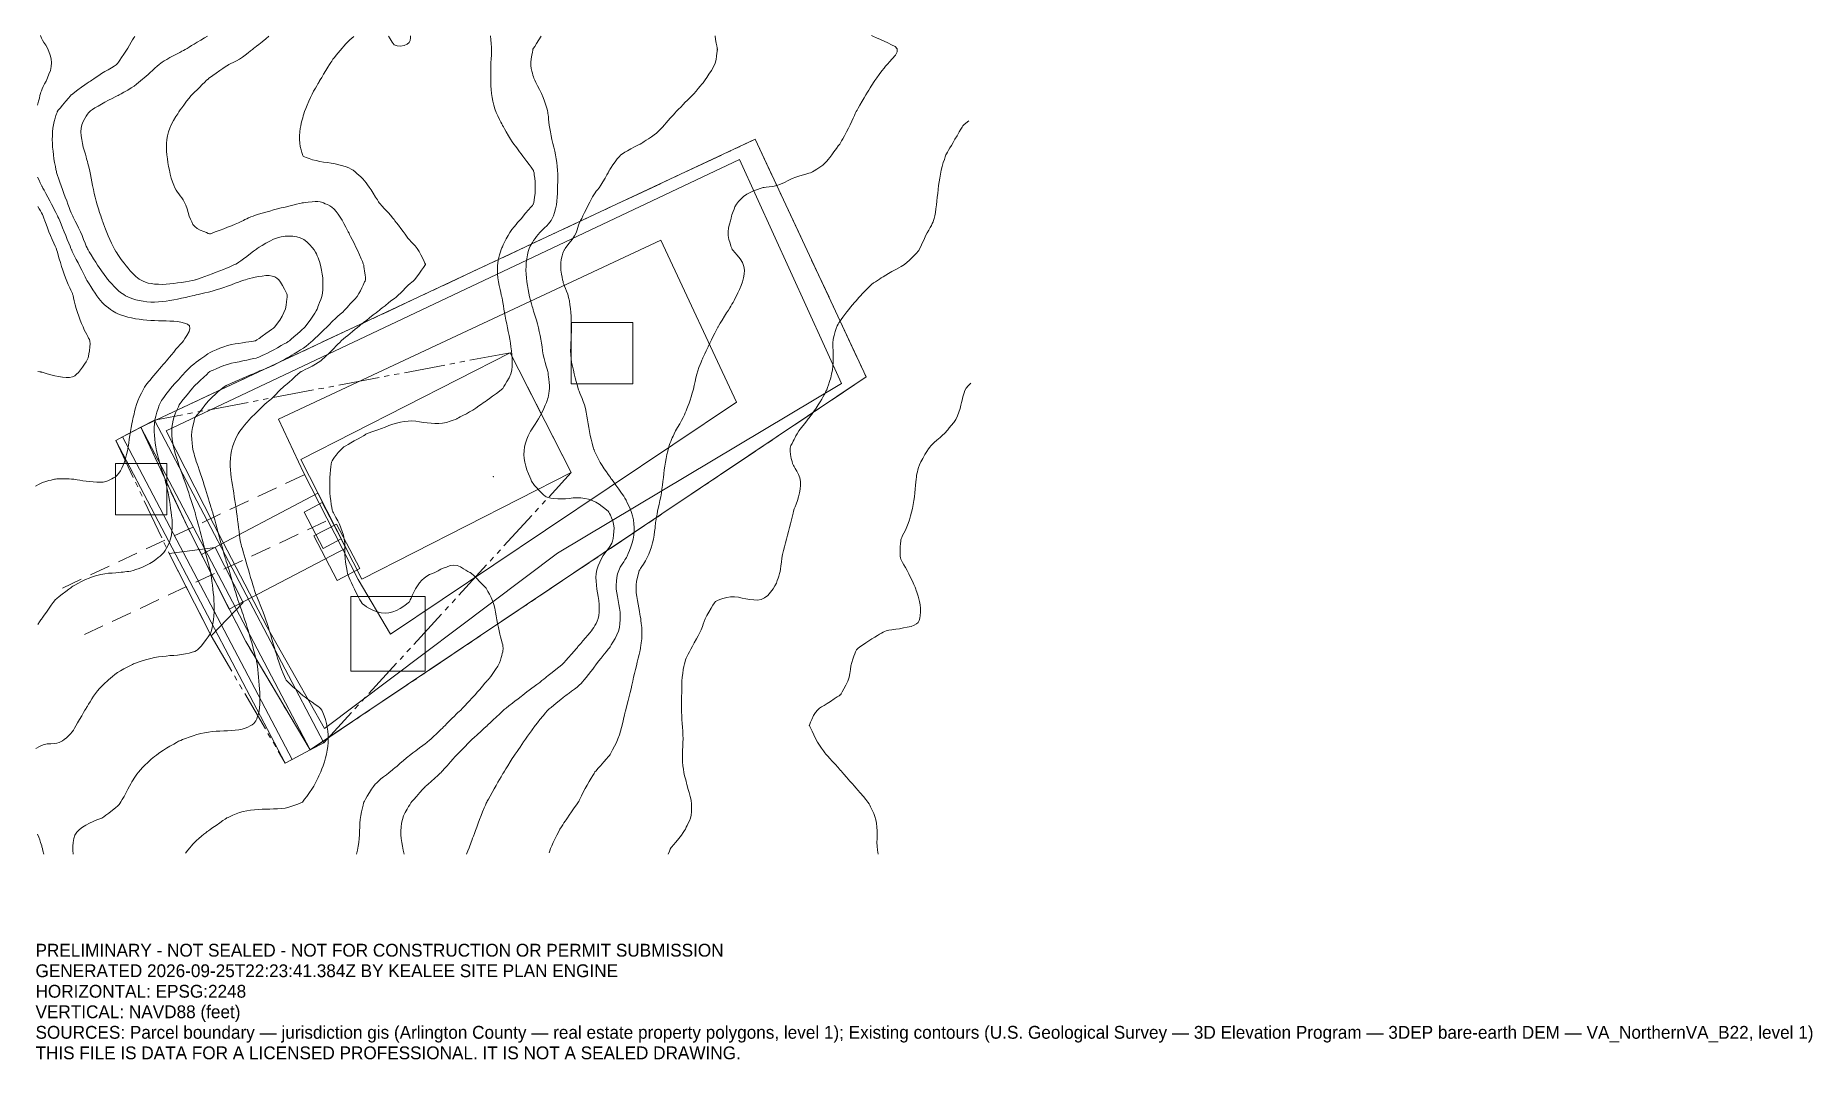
# Model space of a CAD drawing. Extents: x 1273428 to 1273774, y 444316 to 444516.
import ezdxf

# ---------------------------------------------------------------- set-up
doc = ezdxf.new("R2010")
doc.units = 0
doc.linetypes.add('DASHED', pattern=[6, 4, -2])
doc.linetypes.add('PHANTOM', pattern=[13, 8, -1, 1, -1, 1, -1])
for name, color, linetype, lineweight in [('C-ANNO-NPLT', 250, 'Continuous', 0), ('C-BLDG-FTPR-N', 6, 'Continuous', 0), ('C-LODS', 30, 'PHANTOM', 0), ('C-PVMT', 8, 'Continuous', 0), ('C-SITE-N', 6, 'Continuous', 0), ('C-STRM-AREA', 150, 'PHANTOM', 0), ('C-SWMG', 92, 'Continuous', 0), ('C-TOPO-MAJR-E', 32, 'DASHED', 0), ('C-TOPO-SPOT', 7, 'Continuous', 0), ('C-TOPO-SURF', 253, 'Continuous', 0), ('C-UTIL', 4, 'DASHED', 0), ('L-PLNT-TREE', 90, 'Continuous', 0), ('V-PROP-BNDY', 7, 'Continuous', 0)]:
    doc.layers.add(name, color=color, linetype=linetype, lineweight=lineweight)

msp = doc.modelspace()

# ---------------------------------------------------------------- texts
at = {"layer": 'C-ANNO-NPLT'}
for s, p in [('PRELIMINARY - NOT SEALED - NOT FOR CONSTRUCTION OR PERMIT SUBMISSION', (1273428.03, 444336.25)), ('GENERATED 2026-09-25T22:23:41.384Z BY KEALEE SITE PLAN ENGINE', (1273428.03, 444332.25)), ('HORIZONTAL: EPSG:2248', (1273428.03, 444328.25)), ('VERTICAL: NAVD88 (feet)', (1273428.03, 444324.25)), ('SOURCES: Parcel boundary — jurisdiction gis (Arlington County — real estate property polygons, level 1); Existing contours (U.S. Geological Survey — 3D Elevation Program — 3DEP bare-earth DEM — VA_NorthernVA_B22, level 1)', (1273428.03, 444320.25)), ('THIS FILE IS DATA FOR A LICENSED PROFESSIONAL. IT IS NOT A SEALED DRAWING.', (1273428.03, 444316.25))]:
    msp.add_text(s, height=2.5, dxfattribs=at).set_placement(p)

# ---------------------------------------------------------------- linework, layer by layer
at = {"layer": 'C-BLDG-FTPR-N'}
msp.add_lwpolyline([(1273479.73, 444433.14), (1273491.62, 444409.8), (1273532.44, 444430.6), (1273520.55, 444453.94), (1273479.73, 444433.14)], close=True, dxfattribs=at)
at = {"layer": 'C-LODS'}
msp.add_lwpolyline([(1273443.67, 444436.85), (1273454.09, 444414.8), (1273462.26, 444398.76), (1273476.7, 444373.97), (1273478.03, 444374.67), (1273481.57, 444376.53), (1273484.22, 444377.93), (1273532.44, 444430.6), (1273520.55, 444453.94), (1273451.19, 444440.8), (1273443.67, 444436.85)], close=True, dxfattribs=at)
at = {"layer": 'C-PVMT'}
for points in [[(1273443.67, 444436.85), (1273476.7, 444373.97), (1273478.03, 444374.67), (1273445, 444437.55), (1273443.67, 444436.85)], [(1273448.54, 444439.41), (1273481.57, 444376.53), (1273484.22, 444377.93), (1273451.19, 444440.8), (1273448.54, 444439.41)], [(1273460.35, 444414.62), (1273465.8, 444403.93), (1273488.53, 444415.87), (1273483.08, 444426.56), (1273460.35, 444414.62)], [(1273480.37, 444422.88), (1273484.09, 444415.8), (1273487.63, 444417.66), (1273483.91, 444424.74), (1273480.37, 444422.88)], [(1273486.68, 444420.54), (1273482.25, 444418.22), (1273486.81, 444409.54), (1273491.24, 444411.87), (1273486.68, 444420.54)], [(1273462.26, 444398.76), (1273454.09, 444414.8), (1273463.03, 444415.98), (1273468.47, 444405.29), (1273462.26, 444398.76)]]:
    msp.add_lwpolyline(points, close=True, dxfattribs=at)
at = {"layer": 'C-SITE-N'}
for points in [[(1273585.09, 444447.93), (1273529.77, 444414.86), (1273484.35, 444380.69), (1273473.15, 444400.44), (1273462.76, 444420.43), (1273453.49, 444438.71), (1273565.24, 444491.59), (1273585.09, 444447.93)], [(1273549.9, 444475.87), (1273475.42, 444440.96), (1273480.29, 444430.57), (1273490.89, 444409.75), (1273497.24, 444399.09), (1273527.41, 444419.33), (1273564.63, 444444.3), (1273549.9, 444475.87)]]:
    msp.add_lwpolyline(points, close=True, dxfattribs=at)
at = {"layer": 'C-STRM-AREA'}
msp.add_lwpolyline([(1273589.92, 444449.22), (1273532.98, 444411.02), (1273481.57, 444376.53), (1273468.99, 444397.67), (1273457.83, 444419.59), (1273448.54, 444439.41), (1273568.31, 444495.54), (1273589.92, 444449.22)], close=True, dxfattribs=at)
at = {"layer": 'C-SWMG'}
msp.add_lwpolyline([(1273489.49, 444391.91), (1273503.98, 444391.91), (1273503.98, 444406.41), (1273489.49, 444406.41), (1273489.49, 444391.91)], close=True, dxfattribs=at)
at = {"layer": 'C-TOPO-MAJR-E'}
for points in [[(1273461.54, 444515.62), (1273460.97, 444515.29), (1273460.22, 444514.85), (1273459.55, 444514.45), (1273458.95, 444514.09), (1273458.43, 444513.77), (1273457.98, 444513.48), (1273457.57, 444513.23), (1273457.19, 444513.01), (1273456.86, 444512.82), (1273456.56, 444512.67), (1273456.14, 444512.45), (1273455.62, 444512.18), (1273454.98, 444511.84), (1273454.23, 444511.44), (1273453.6, 444511.09), (1273453.09, 444510.8), (1273452.71, 444510.55), (1273452.44, 444510.36), (1273452.11, 444510.1), (1273451.74, 444509.78), (1273451.31, 444509.39), (1273450.83, 444508.94), (1273450.39, 444508.53), (1273449.97, 444508.16), (1273449.58, 444507.82), (1273449.23, 444507.52), (1273448.87, 444507.21), (1273448.49, 444506.9), (1273448.11, 444506.57), (1273447.71, 444506.24), (1273447.23, 444505.89), (1273446.66, 444505.52), (1273446.01, 444505.12), (1273445.27, 444504.7), (1273444.71, 444504.39), (1273444.34, 444504.18), (1273444.15, 444504.07), (1273444.14, 444504.06), (1273443.95, 444503.97), (1273443.57, 444503.78), (1273443, 444503.5), (1273442.26, 444503.13), (1273441.54, 444502.75), (1273440.86, 444502.38), (1273440.21, 444502.01), (1273439.6, 444501.64), (1273439.11, 444501.32), (1273438.74, 444501.05), (1273438.48, 444500.84), (1273438.34, 444500.68), (1273438.16, 444500.41), (1273437.92, 444500.04), (1273437.63, 444499.56), (1273437.3, 444498.97), (1273437.06, 444498.34), (1273436.92, 444497.67), (1273436.88, 444496.96), (1273436.93, 444496.22), (1273437.03, 444495.47), (1273437.16, 444494.72), (1273437.34, 444493.97), (1273437.56, 444493.22), (1273437.74, 444492.6), (1273437.88, 444492.11), (1273437.98, 444491.74), (1273438.05, 444491.5), (1273438.13, 444491.19), (1273438.23, 444490.82), (1273438.35, 444490.37), (1273438.49, 444489.87), (1273438.62, 444489.3), (1273438.76, 444488.67), (1273438.89, 444487.98), (1273439.02, 444487.23), (1273439.16, 444486.49), (1273439.31, 444485.74), (1273439.47, 444484.99), (1273439.65, 444484.24), (1273439.84, 444483.49), (1273440.05, 444482.74), (1273440.28, 444481.99), (1273440.53, 444481.25), (1273440.73, 444480.64), (1273440.88, 444480.18), (1273440.99, 444479.86), (1273441.05, 444479.69), (1273441.14, 444479.41), (1273441.28, 444479.04), (1273441.45, 444478.56), (1273441.66, 444477.99), (1273441.91, 444477.37), (1273442.19, 444476.71), (1273442.51, 444476.01), (1273442.86, 444475.26), (1273443.18, 444474.62), (1273443.45, 444474.1), (1273443.67, 444473.69), (1273443.85, 444473.39), (1273444.07, 444473.06), (1273444.33, 444472.68), (1273444.62, 444472.27), (1273444.95, 444471.82), (1273445.3, 444471.36), (1273445.67, 444470.89), (1273446.07, 444470.4), (1273446.49, 444469.91), (1273446.88, 444469.48), (1273447.24, 444469.11), (1273447.58, 444468.79), (1273447.88, 444468.53), (1273448.22, 444468.29), (1273448.6, 444468.07), (1273449.01, 444467.87), (1273449.45, 444467.68), (1273449.97, 444467.52), (1273450.57, 444467.41), (1273451.24, 444467.32), (1273451.99, 444467.27), (1273452.73, 444467.26), (1273453.48, 444467.28), (1273454.23, 444467.34), (1273454.98, 444467.43), (1273455.73, 444467.54), (1273456.48, 444467.65), (1273457.23, 444467.77), (1273457.97, 444467.91), (1273458.54, 444468.01), (1273458.94, 444468.08), (1273459.15, 444468.12), (1273459.19, 444468.13), (1273459.39, 444468.2), (1273459.77, 444468.34), (1273460.31, 444468.53), (1273461.02, 444468.79), (1273461.74, 444469.05), (1273462.47, 444469.33), (1273463.21, 444469.61), (1273463.96, 444469.89), (1273464.64, 444470.16), (1273465.26, 444470.41), (1273465.8, 444470.63), (1273466.28, 444470.84), (1273466.71, 444471.03), (1273467.08, 444471.21), (1273467.4, 444471.39), (1273467.67, 444471.55), (1273468.06, 444471.82), (1273468.57, 444472.2), (1273469.2, 444472.68), (1273469.95, 444473.26), (1273470.51, 444473.7), (1273470.89, 444473.99), (1273471.07, 444474.13), (1273471.08, 444474.13), (1273471.26, 444474.25), (1273471.64, 444474.48), (1273472.2, 444474.83), (1273472.95, 444475.3), (1273473.69, 444475.7), (1273474.44, 444476.03), (1273475.19, 444476.3), (1273475.94, 444476.5), (1273476.69, 444476.62), (1273477.43, 444476.67), (1273478.18, 444476.63), (1273478.93, 444476.52), (1273479.64, 444476.3), (1273480.3, 444475.97), (1273480.92, 444475.52), (1273481.49, 444474.97), (1273481.96, 444474.46), (1273482.34, 444473.99), (1273482.61, 444473.56), (1273482.79, 444473.18), (1273482.95, 444472.8), (1273483.11, 444472.43), (1273483.25, 444472.06), (1273483.39, 444471.69), (1273483.52, 444471.23), (1273483.66, 444470.67), (1273483.78, 444470.02), (1273483.91, 444469.27), (1273484, 444468.52), (1273484.05, 444467.77), (1273484.06, 444467.02), (1273484.03, 444466.28), (1273483.95, 444465.57), (1273483.81, 444464.91), (1273483.63, 444464.28), (1273483.4, 444463.7), (1273483.21, 444463.23), (1273483.07, 444462.85), (1273482.97, 444462.58), (1273482.92, 444462.41), (1273482.75, 444462.1), (1273482.46, 444461.64), (1273482.06, 444461.04), (1273481.54, 444460.29), (1273481.1, 444459.68), (1273480.76, 444459.22), (1273480.49, 444458.91), (1273480.32, 444458.74), (1273480.02, 444458.46), (1273479.6, 444458.09), (1273479.06, 444457.61), (1273478.4, 444457.04), (1273477.88, 444456.59), (1273477.5, 444456.28), (1273477.27, 444456.09), (1273477.19, 444456.04), (1273476.94, 444455.89), (1273476.52, 444455.65), (1273475.94, 444455.32), (1273475.19, 444454.89), (1273474.49, 444454.51), (1273473.83, 444454.16), (1273473.22, 444453.85), (1273472.65, 444453.58), (1273472.18, 444453.36), (1273471.81, 444453.19), (1273471.53, 444453.06), (1273471.35, 444452.98), (1273471.02, 444452.89), (1273470.56, 444452.78), (1273469.95, 444452.65), (1273469.2, 444452.5), (1273468.45, 444452.35), (1273467.7, 444452.19), (1273466.96, 444452.04), (1273466.21, 444451.87), (1273465.46, 444451.67), (1273464.71, 444451.43), (1273463.96, 444451.14), (1273463.21, 444450.81), (1273462.64, 444450.56), (1273462.24, 444450.38), (1273462.02, 444450.27), (1273461.97, 444450.23), (1273461.76, 444450.05), (1273461.39, 444449.7), (1273460.85, 444449.2), (1273460.15, 444448.54), (1273459.6, 444448.03), (1273459.21, 444447.65), (1273458.97, 444447.42), (1273458.89, 444447.33), (1273458.68, 444447.07), (1273458.33, 444446.65), (1273457.85, 444446.07), (1273457.23, 444445.32), (1273456.76, 444444.74), (1273456.43, 444444.32), (1273456.24, 444444.07), (1273456.18, 444443.98), (1273456.06, 444443.75), (1273455.88, 444443.37), (1273455.62, 444442.86), (1273455.3, 444442.19), (1273455.04, 444441.51), (1273454.84, 444440.81), (1273454.7, 444440.08), (1273454.61, 444439.33), (1273454.58, 444438.58), (1273454.6, 444437.83), (1273454.67, 444437.09), (1273454.79, 444436.34), (1273454.93, 444435.59), (1273455.11, 444434.84), (1273455.32, 444434.09), (1273455.55, 444433.34), (1273455.74, 444432.75), (1273455.88, 444432.3), (1273455.98, 444432.02), (1273456.03, 444431.88), (1273456.12, 444431.62), (1273456.26, 444431.25), (1273456.44, 444430.76), (1273456.66, 444430.14), (1273456.9, 444429.5), (1273457.13, 444428.82), (1273457.38, 444428.1), (1273457.63, 444427.36), (1273457.88, 444426.61), (1273458.13, 444425.86), (1273458.37, 444425.11), (1273458.62, 444424.36), (1273458.81, 444423.78), (1273458.94, 444423.36), (1273459.03, 444423.11), (1273459.05, 444423.02), (1273459.12, 444422.79), (1273459.23, 444422.41), (1273459.37, 444421.9), (1273459.56, 444421.24), (1273459.75, 444420.55), (1273459.93, 444419.85), (1273460.12, 444419.12), (1273460.31, 444418.37), (1273460.49, 444417.62), (1273460.68, 444416.88), (1273460.87, 444416.13), (1273461.05, 444415.38), (1273461.24, 444414.65), (1273461.43, 444413.94), (1273461.62, 444413.25), (1273461.81, 444412.57), (1273461.95, 444412.05), (1273462.06, 444411.67), (1273462.12, 444411.45), (1273462.13, 444411.37), (1273462.17, 444411.13), (1273462.23, 444410.72), (1273462.31, 444410.14), (1273462.42, 444409.39), (1273462.51, 444408.64), (1273462.6, 444407.89), (1273462.68, 444407.15), (1273462.76, 444406.4), (1273462.81, 444405.65), (1273462.84, 444404.9), (1273462.86, 444404.15), (1273462.86, 444403.4), (1273462.81, 444402.66), (1273462.73, 444401.91), (1273462.6, 444401.16), (1273462.43, 444400.41), (1273462.3, 444399.83), (1273462.21, 444399.43), (1273462.15, 444399.2), (1273462.12, 444399.15), (1273461.97, 444398.94), (1273461.69, 444398.56), (1273461.28, 444398.03), (1273460.75, 444397.33), (1273460.29, 444396.77), (1273459.92, 444396.34), (1273459.62, 444396.04), (1273459.41, 444395.88), (1273459.07, 444395.71), (1273458.59, 444395.55), (1273457.97, 444395.4), (1273457.23, 444395.24), (1273456.48, 444395.11), (1273455.73, 444395.01), (1273454.98, 444394.94), (1273454.23, 444394.9), (1273453.48, 444394.83), (1273452.73, 444394.75), (1273451.99, 444394.64), (1273451.24, 444394.51), (1273450.49, 444394.36), (1273449.74, 444394.16), (1273448.99, 444393.94), (1273448.25, 444393.68), (1273447.68, 444393.49), (1273447.31, 444393.36), (1273447.12, 444393.3), (1273447.12, 444393.3), (1273446.93, 444393.2), (1273446.56, 444393.01), (1273446, 444392.72), (1273445.25, 444392.34), (1273444.58, 444391.97), (1273443.99, 444391.59), (1273443.47, 444391.22), (1273443.04, 444390.85), (1273442.63, 444390.51), (1273442.26, 444390.19), (1273441.92, 444389.89), (1273441.6, 444389.61), (1273441.27, 444389.28), (1273440.9, 444388.91), (1273440.52, 444388.48), (1273440.11, 444388.02), (1273439.72, 444387.52), (1273439.34, 444387.01), (1273438.99, 444386.47), (1273438.65, 444385.9), (1273438.37, 444385.43), (1273438.14, 444385.06), (1273437.98, 444384.78), (1273437.87, 444384.6), (1273437.67, 444384.27), (1273437.39, 444383.8), (1273437.03, 444383.19), (1273436.58, 444382.45), (1273436.2, 444381.79), (1273435.88, 444381.23), (1273435.62, 444380.77), (1273435.43, 444380.4), (1273435.18, 444380.03), (1273434.86, 444379.66), (1273434.49, 444379.28), (1273434.05, 444378.9), (1273433.64, 444378.58), (1273433.27, 444378.32), (1273432.93, 444378.12), (1273432.62, 444377.98), (1273432.2, 444377.87), (1273431.67, 444377.79), (1273431.03, 444377.73), (1273430.28, 444377.71), (1273429.54, 444377.54), (1273428.8, 444377.23), (1273428.07, 444376.79)], [(1273428.99, 444515.74), (1273429.06, 444515.54), (1273429.2, 444515.25), (1273429.4, 444514.87), (1273429.68, 444514.41), (1273430.03, 444513.87), (1273430.35, 444513.28), (1273430.63, 444512.63), (1273430.87, 444511.93), (1273431.07, 444511.19), (1273431.15, 444510.44), (1273431.11, 444509.69), (1273430.94, 444508.94), (1273430.64, 444508.19), (1273430.35, 444507.5), (1273430.08, 444506.87), (1273429.81, 444506.31), (1273429.55, 444505.8), (1273429.34, 444505.36), (1273429.17, 444504.98), (1273429.06, 444504.68), (1273429, 444504.44), (1273428.9, 444504.07), (1273428.78, 444503.57), (1273428.62, 444502.95), (1273428.44, 444502.2)], [(1273447.4, 444515.56), (1273447.18, 444515.28), (1273446.94, 444514.91), (1273446.67, 444514.44), (1273446.37, 444513.89), (1273446.03, 444513.31), (1273445.66, 444512.71), (1273445.25, 444512.09), (1273444.8, 444511.44), (1273444.45, 444510.93), (1273444.19, 444510.56), (1273444.03, 444510.32), (1273443.97, 444510.22), (1273443.75, 444510.04), (1273443.38, 444509.8), (1273442.85, 444509.48), (1273442.16, 444509.09), (1273441.52, 444508.71), (1273440.92, 444508.34), (1273440.36, 444507.97), (1273439.84, 444507.61), (1273439.39, 444507.31), (1273439.02, 444507.06), (1273438.72, 444506.87), (1273438.49, 444506.73), (1273438.12, 444506.49), (1273437.64, 444506.15), (1273437.02, 444505.7), (1273436.27, 444505.14), (1273435.69, 444504.71), (1273435.28, 444504.4), (1273435.05, 444504.22), (1273434.98, 444504.16), (1273434.78, 444503.93), (1273434.43, 444503.53), (1273433.94, 444502.95), (1273433.3, 444502.2), (1273432.81, 444501.61), (1273432.47, 444501.17), (1273432.28, 444500.89), (1273432.23, 444500.76), (1273432.14, 444500.51), (1273432.02, 444500.13), (1273431.87, 444499.64), (1273431.69, 444499.02), (1273431.54, 444498.36), (1273431.43, 444497.68), (1273431.35, 444496.96), (1273431.31, 444496.22), (1273431.3, 444495.47), (1273431.32, 444494.72), (1273431.37, 444493.97), (1273431.44, 444493.22), (1273431.53, 444492.47), (1273431.63, 444491.72), (1273431.76, 444490.98), (1273431.9, 444490.23), (1273432.01, 444489.66), (1273432.09, 444489.27), (1273432.13, 444489.07), (1273432.14, 444489.04), (1273432.21, 444488.84), (1273432.34, 444488.47), (1273432.53, 444487.92), (1273432.78, 444487.2), (1273433.04, 444486.47), (1273433.3, 444485.73), (1273433.57, 444484.99), (1273433.84, 444484.24), (1273434.11, 444483.53), (1273434.35, 444482.87), (1273434.59, 444482.25), (1273434.81, 444481.67), (1273435, 444481.19), (1273435.16, 444480.82), (1273435.28, 444480.54), (1273435.37, 444480.38), (1273435.53, 444480.06), (1273435.76, 444479.6), (1273436.06, 444479), (1273436.42, 444478.25), (1273436.77, 444477.51), (1273437.09, 444476.76), (1273437.41, 444476.02), (1273437.7, 444475.28), (1273437.92, 444474.73), (1273438.07, 444474.35), (1273438.15, 444474.16), (1273438.15, 444474.15), (1273438.27, 444473.96), (1273438.51, 444473.58), (1273438.87, 444473.01), (1273439.35, 444472.26), (1273439.77, 444471.6), (1273440.14, 444471.02), (1273440.46, 444470.52), (1273440.73, 444470.11), (1273441, 444469.72), (1273441.26, 444469.34), (1273441.51, 444468.99), (1273441.77, 444468.65), (1273442.08, 444468.27), (1273442.46, 444467.83), (1273442.89, 444467.35), (1273443.39, 444466.82), (1273443.83, 444466.37), (1273444.23, 444465.99), (1273444.58, 444465.7), (1273444.89, 444465.48), (1273445.23, 444465.26), (1273445.6, 444465.05), (1273446.01, 444464.84), (1273446.46, 444464.63), (1273446.98, 444464.44), (1273447.57, 444464.27), (1273448.24, 444464.11), (1273448.99, 444463.96), (1273449.74, 444463.87), (1273450.49, 444463.81), (1273451.24, 444463.8), (1273451.99, 444463.84), (1273452.73, 444463.9), (1273453.48, 444463.99), (1273454.23, 444464.1), (1273454.98, 444464.24), (1273455.73, 444464.39), (1273456.48, 444464.54), (1273457.23, 444464.71), (1273457.97, 444464.88), (1273458.54, 444465), (1273458.93, 444465.09), (1273459.13, 444465.14), (1273459.15, 444465.14), (1273459.35, 444465.19), (1273459.72, 444465.28), (1273460.27, 444465.41), (1273461, 444465.58), (1273461.73, 444465.76), (1273462.47, 444465.96), (1273463.21, 444466.17), (1273463.96, 444466.4), (1273464.71, 444466.65), (1273465.46, 444466.9), (1273466.21, 444467.17), (1273466.96, 444467.46), (1273467.57, 444467.69), (1273468.06, 444467.87), (1273468.41, 444467.99), (1273468.64, 444468.05), (1273468.94, 444468.14), (1273469.31, 444468.24), (1273469.76, 444468.37), (1273470.29, 444468.51), (1273470.87, 444468.64), (1273471.5, 444468.76), (1273472.2, 444468.86), (1273472.94, 444468.95), (1273473.6, 444468.95), (1273474.18, 444468.88), (1273474.66, 444468.73), (1273475.05, 444468.49), (1273475.44, 444468.14), (1273475.81, 444467.66), (1273476.18, 444467.06), (1273476.53, 444466.33), (1273476.8, 444465.78), (1273476.98, 444465.41), (1273477.07, 444465.21), (1273477.07, 444465.19), (1273477.08, 444465.15), (1273477.08, 444465.11), (1273477.07, 444465.05), (1273477.07, 444464.98), (1273477.05, 444464.76), (1273477.01, 444464.38), (1273476.96, 444463.86), (1273476.89, 444463.18), (1273476.72, 444462.48), (1273476.45, 444461.77), (1273476.08, 444461.04), (1273475.62, 444460.29), (1273475.21, 444459.68), (1273474.88, 444459.22), (1273474.6, 444458.91), (1273474.39, 444458.74), (1273474.04, 444458.48), (1273473.56, 444458.12), (1273472.94, 444457.67), (1273472.2, 444457.13), (1273471.6, 444456.72), (1273471.16, 444456.43), (1273470.88, 444456.26), (1273470.75, 444456.23), (1273470.5, 444456.18), (1273470.12, 444456.12), (1273469.63, 444456.05), (1273469.01, 444455.96), (1273468.36, 444455.87), (1273467.67, 444455.76), (1273466.96, 444455.64), (1273466.21, 444455.51), (1273465.46, 444455.34), (1273464.71, 444455.11), (1273463.96, 444454.84), (1273463.21, 444454.52), (1273462.58, 444454.22), (1273462.05, 444453.95), (1273461.64, 444453.71), (1273461.34, 444453.5), (1273461, 444453.26), (1273460.63, 444453.01), (1273460.22, 444452.73), (1273459.77, 444452.43), (1273459.32, 444452.1), (1273458.86, 444451.72), (1273458.39, 444451.31), (1273457.93, 444450.86), (1273457.5, 444450.44), (1273457.13, 444450.06), (1273456.8, 444449.71), (1273456.52, 444449.4), (1273456.21, 444449.05), (1273455.88, 444448.68), (1273455.51, 444448.28), (1273455.12, 444447.84), (1273454.73, 444447.4), (1273454.36, 444446.95), (1273454, 444446.5), (1273453.64, 444446.04), (1273453.32, 444445.62), (1273453.05, 444445.24), (1273452.81, 444444.91), (1273452.6, 444444.63), (1273452.39, 444444.22), (1273452.16, 444443.71), (1273451.92, 444443.07), (1273451.66, 444442.32), (1273451.46, 444441.58), (1273451.31, 444440.83), (1273451.22, 444440.08), (1273451.18, 444439.33), (1273451.17, 444438.58), (1273451.2, 444437.83), (1273451.27, 444437.09), (1273451.37, 444436.34), (1273451.49, 444435.59), (1273451.64, 444434.84), (1273451.81, 444434.09), (1273452.01, 444433.34), (1273452.2, 444432.63), (1273452.4, 444431.95), (1273452.6, 444431.31), (1273452.81, 444430.7), (1273452.97, 444430.21), (1273453.09, 444429.84), (1273453.17, 444429.58), (1273453.21, 444429.44), (1273453.29, 444429.15), (1273453.39, 444428.7), (1273453.53, 444428.1), (1273453.7, 444427.36), (1273453.86, 444426.61), (1273454, 444425.86), (1273454.13, 444425.11), (1273454.25, 444424.36), (1273454.36, 444423.61), (1273454.46, 444422.86), (1273454.55, 444422.12), (1273454.64, 444421.37), (1273454.67, 444420.62), (1273454.66, 444419.87), (1273454.61, 444419.12), (1273454.52, 444418.37), (1273454.36, 444417.67), (1273454.16, 444417.02), (1273453.9, 444416.41), (1273453.58, 444415.85), (1273453.3, 444415.39), (1273453.04, 444415.01), (1273452.81, 444414.73), (1273452.61, 444414.54), (1273452.33, 444414.3), (1273451.95, 444414.01), (1273451.49, 444413.66), (1273450.94, 444413.27), (1273450.34, 444412.89), (1273449.69, 444412.54), (1273448.99, 444412.21), (1273448.24, 444411.9), (1273447.59, 444411.66), (1273447.04, 444411.48), (1273446.58, 444411.37), (1273446.22, 444411.33), (1273445.85, 444411.28), (1273445.47, 444411.24), (1273445.09, 444411.19), (1273444.71, 444411.14), (1273444.23, 444411.09), (1273443.66, 444411.04), (1273443, 444410.99), (1273442.26, 444410.95), (1273441.51, 444410.86), (1273440.76, 444410.72), (1273440.01, 444410.54), (1273439.26, 444410.31), (1273438.51, 444410.03), (1273437.76, 444409.71), (1273437.02, 444409.35), (1273436.27, 444408.94), (1273435.7, 444408.63), (1273435.32, 444408.42), (1273435.11, 444408.3), (1273435.09, 444408.29), (1273434.9, 444408.14), (1273434.52, 444407.85), (1273433.97, 444407.43), (1273433.24, 444406.87), (1273432.65, 444406.4), (1273432.2, 444406.03), (1273431.89, 444405.75), (1273431.71, 444405.56), (1273431.45, 444405.23), (1273431.1, 444404.76), (1273430.67, 444404.15), (1273430.14, 444403.4), (1273429.74, 444402.82), (1273429.45, 444402.41), (1273429.28, 444402.16), (1273429.23, 444402.08), (1273429.08, 444401.86), (1273428.83, 444401.48), (1273428.47, 444400.96)], [(1273473.48, 444515.59), (1273472.92, 444515.13), (1273472.18, 444514.51), (1273471.58, 444514.02), (1273471.11, 444513.64), (1273470.78, 444513.39), (1273470.59, 444513.26), (1273470.3, 444513.05), (1273469.93, 444512.76), (1273469.46, 444512.39), (1273468.91, 444511.94), (1273468.34, 444511.53), (1273467.76, 444511.16), (1273467.17, 444510.82), (1273466.57, 444510.52), (1273466.08, 444510.27), (1273465.7, 444510.07), (1273465.44, 444509.93), (1273465.3, 444509.85), (1273465.01, 444509.65), (1273464.56, 444509.35), (1273463.96, 444508.93), (1273463.21, 444508.4), (1273462.61, 444507.98), (1273462.15, 444507.64), (1273461.83, 444507.41), (1273461.65, 444507.27), (1273461.38, 444507.03), (1273461, 444506.66), (1273460.53, 444506.19), (1273459.96, 444505.61), (1273459.48, 444505.13), (1273459.09, 444504.75), (1273458.8, 444504.49), (1273458.6, 444504.32), (1273458.32, 444504.01), (1273457.95, 444503.55), (1273457.48, 444502.95), (1273456.93, 444502.2), (1273456.52, 444501.64), (1273456.24, 444501.27), (1273456.11, 444501.08), (1273456.1, 444501.08), (1273455.99, 444500.89), (1273455.75, 444500.51), (1273455.4, 444499.95), (1273454.93, 444499.21), (1273454.53, 444498.46), (1273454.2, 444497.71), (1273453.94, 444496.96), (1273453.74, 444496.22), (1273453.61, 444495.47), (1273453.54, 444494.72), (1273453.53, 444493.97), (1273453.58, 444493.22), (1273453.65, 444492.47), (1273453.74, 444491.72), (1273453.85, 444490.98), (1273453.97, 444490.23), (1273454.12, 444489.48), (1273454.3, 444488.73), (1273454.5, 444487.98), (1273454.72, 444487.23), (1273454.96, 444486.59), (1273455.2, 444486.04), (1273455.45, 444485.59), (1273455.71, 444485.25), (1273455.98, 444484.89), (1273456.25, 444484.51), (1273456.53, 444484.12), (1273456.81, 444483.72), (1273457.07, 444483.23), (1273457.32, 444482.66), (1273457.56, 444481.99), (1273457.77, 444481.25), (1273458, 444480.57), (1273458.23, 444479.95), (1273458.47, 444479.41), (1273458.72, 444478.93), (1273459.08, 444478.5), (1273459.55, 444478.13), (1273460.12, 444477.81), (1273460.81, 444477.53), (1273461.34, 444477.33), (1273461.71, 444477.19), (1273461.93, 444477.12), (1273462, 444477.11), (1273462.05, 444477.11), (1273462.09, 444477.11), (1273462.12, 444477.11), (1273462.14, 444477.12), (1273462.33, 444477.19), (1273462.71, 444477.33), (1273463.26, 444477.54), (1273463.99, 444477.81), (1273464.72, 444478.1), (1273465.46, 444478.38), (1273466.21, 444478.68), (1273466.96, 444478.99), (1273467.59, 444479.26), (1273468.12, 444479.49), (1273468.54, 444479.7), (1273468.85, 444479.87), (1273469.2, 444480.04), (1273469.57, 444480.21), (1273469.98, 444480.39), (1273470.42, 444480.56), (1273470.93, 444480.74), (1273471.52, 444480.94), (1273472.2, 444481.14), (1273472.94, 444481.35), (1273473.69, 444481.55), (1273474.44, 444481.75), (1273475.19, 444481.95), (1273475.94, 444482.14), (1273476.68, 444482.32), (1273477.43, 444482.51), (1273478.16, 444482.68), (1273478.9, 444482.86), (1273479.46, 444482.99), (1273479.83, 444483.08), (1273480.02, 444483.12), (1273480.04, 444483.13), (1273480.23, 444483.15), (1273480.61, 444483.19), (1273481.18, 444483.25), (1273481.93, 444483.33), (1273482.56, 444483.37), (1273483.08, 444483.37), (1273483.5, 444483.32), (1273483.79, 444483.24), (1273484.13, 444483.13), (1273484.5, 444482.98), (1273484.92, 444482.79), (1273485.37, 444482.58), (1273485.8, 444482.28), (1273486.22, 444481.91), (1273486.63, 444481.45), (1273487.02, 444480.92), (1273487.41, 444480.35), (1273487.78, 444479.75), (1273488.15, 444479.1), (1273488.5, 444478.42), (1273488.78, 444477.89), (1273488.97, 444477.52), (1273489.09, 444477.3), (1273489.13, 444477.23), (1273489.25, 444476.99), (1273489.45, 444476.59), (1273489.74, 444476.01), (1273490.12, 444475.26), (1273490.48, 444474.51), (1273490.83, 444473.76), (1273491.17, 444473.01), (1273491.49, 444472.26), (1273491.74, 444471.68), (1273491.91, 444471.26), (1273492, 444471.01), (1273492.01, 444470.92), (1273492.04, 444470.69), (1273492.1, 444470.32), (1273492.17, 444469.8), (1273492.27, 444469.14), (1273492.32, 444468.6), (1273492.32, 444468.18), (1273492.27, 444467.89), (1273492.17, 444467.72), (1273492.04, 444467.44), (1273491.86, 444467.07), (1273491.64, 444466.59), (1273491.38, 444466.02), (1273491.06, 444465.46), (1273490.69, 444464.92), (1273490.26, 444464.39), (1273489.77, 444463.88), (1273489.35, 444463.44), (1273489.01, 444463.07), (1273488.75, 444462.76), (1273488.55, 444462.52), (1273488.27, 444462.22), (1273487.9, 444461.86), (1273487.43, 444461.45), (1273486.88, 444460.98), (1273486.4, 444460.55), (1273486, 444460.18), (1273485.67, 444459.85), (1273485.43, 444459.58), (1273485.12, 444459.25), (1273484.75, 444458.88), (1273484.31, 444458.45), (1273483.8, 444457.97), (1273483.36, 444457.54), (1273482.97, 444457.17), (1273482.63, 444456.84), (1273482.36, 444456.58), (1273482.03, 444456.28), (1273481.66, 444455.96), (1273481.23, 444455.6), (1273480.76, 444455.23), (1273480.25, 444454.85), (1273479.7, 444454.48), (1273479.1, 444454.1), (1273478.46, 444453.73), (1273477.96, 444453.44), (1273477.58, 444453.22), (1273477.34, 444453.08), (1273477.23, 444453.01), (1273476.96, 444452.86), (1273476.53, 444452.62), (1273475.94, 444452.3), (1273475.19, 444451.9), (1273474.45, 444451.53), (1273473.73, 444451.18), (1273473.01, 444450.88), (1273472.31, 444450.6), (1273471.77, 444450.38), (1273471.4, 444450.23), (1273471.19, 444450.14), (1273471.14, 444450.11), (1273470.92, 444450.01), (1273470.52, 444449.84), (1273469.95, 444449.6), (1273469.2, 444449.29), (1273468.45, 444448.97), (1273467.7, 444448.65), (1273466.96, 444448.32), (1273466.21, 444447.99), (1273465.62, 444447.72), (1273465.18, 444447.52), (1273464.91, 444447.38), (1273464.79, 444447.3), (1273464.54, 444447.11), (1273464.17, 444446.79), (1273463.66, 444446.35), (1273463.03, 444445.78), (1273462.52, 444445.31), (1273462.13, 444444.94), (1273461.85, 444444.66), (1273461.68, 444444.47), (1273461.41, 444444.15), (1273461.04, 444443.69), (1273460.56, 444443.09), (1273459.97, 444442.36), (1273459.53, 444441.8), (1273459.24, 444441.43), (1273459.08, 444441.23), (1273459.08, 444441.22), (1273459.03, 444441.02), (1273458.93, 444440.64), (1273458.8, 444440.08), (1273458.62, 444439.33), (1273458.5, 444438.58), (1273458.45, 444437.83), (1273458.47, 444437.09), (1273458.54, 444436.34), (1273458.63, 444435.67), (1273458.72, 444435.1), (1273458.82, 444434.61), (1273458.93, 444434.21), (1273459.04, 444433.82), (1273459.15, 444433.45), (1273459.26, 444433.09), (1273459.37, 444432.74), (1273459.52, 444432.29), (1273459.7, 444431.75), (1273459.93, 444431.1), (1273460.18, 444430.35), (1273460.43, 444429.6), (1273460.68, 444428.85), (1273460.92, 444428.1), (1273461.15, 444427.36), (1273461.36, 444426.67), (1273461.55, 444426.04), (1273461.72, 444425.48), (1273461.87, 444424.97), (1273462, 444424.54), (1273462.11, 444424.16), (1273462.21, 444423.85), (1273462.3, 444423.61), (1273462.41, 444423.24), (1273462.56, 444422.74), (1273462.74, 444422.12), (1273462.96, 444421.37), (1273463.17, 444420.62), (1273463.38, 444419.87), (1273463.58, 444419.12), (1273463.78, 444418.37), (1273463.98, 444417.62), (1273464.18, 444416.88), (1273464.39, 444416.13), (1273464.6, 444415.38), (1273464.76, 444414.78), (1273464.89, 444414.34), (1273464.97, 444414.04), (1273465.02, 444413.9), (1273465.1, 444413.64), (1273465.21, 444413.27), (1273465.36, 444412.78), (1273465.55, 444412.17), (1273465.75, 444411.53), (1273465.95, 444410.85), (1273466.16, 444410.14), (1273466.37, 444409.39), (1273466.59, 444408.64), (1273466.82, 444407.89), (1273467.05, 444407.15), (1273467.29, 444406.4), (1273467.49, 444405.76), (1273467.66, 444405.23), (1273467.81, 444404.82), (1273467.91, 444404.52), (1273468.04, 444404.18), (1273468.17, 444403.81), (1273468.32, 444403.4), (1273468.48, 444402.95), (1273468.66, 444402.43), (1273468.85, 444401.83), (1273469.07, 444401.16), (1273469.3, 444400.41), (1273469.52, 444399.66), (1273469.74, 444398.91), (1273469.96, 444398.16), (1273470.17, 444397.42), (1273470.36, 444396.71), (1273470.54, 444396.05), (1273470.71, 444395.44), (1273470.85, 444394.87), (1273470.97, 444394.4), (1273471.07, 444394.03), (1273471.13, 444393.75), (1273471.17, 444393.57), (1273471.22, 444393.25), (1273471.28, 444392.78), (1273471.35, 444392.18), (1273471.43, 444391.43), (1273471.5, 444390.68), (1273471.57, 444389.93), (1273471.63, 444389.18), (1273471.68, 444388.43), (1273471.72, 444387.69), (1273471.74, 444386.94), (1273471.74, 444386.19), (1273471.72, 444385.44), (1273471.67, 444384.75), (1273471.59, 444384.12), (1273471.46, 444383.54), (1273471.31, 444383.03), (1273471.14, 444382.58), (1273470.96, 444382.21), (1273470.76, 444381.91), (1273470.56, 444381.67), (1273470.27, 444381.44), (1273469.89, 444381.21), (1273469.43, 444380.99), (1273468.89, 444380.76), (1273468.3, 444380.58), (1273467.65, 444380.45), (1273466.96, 444380.36), (1273466.21, 444380.32), (1273465.46, 444380.28), (1273464.71, 444380.25), (1273463.96, 444380.21), (1273463.21, 444380.18), (1273462.46, 444380.11), (1273461.72, 444380.01), (1273460.97, 444379.88), (1273460.22, 444379.72), (1273459.47, 444379.52), (1273458.73, 444379.3), (1273457.99, 444379.04), (1273457.26, 444378.76), (1273456.7, 444378.54), (1273456.33, 444378.4), (1273456.13, 444378.32), (1273456.12, 444378.32), (1273455.92, 444378.21), (1273455.54, 444377.99), (1273454.98, 444377.67), (1273454.23, 444377.24), (1273453.56, 444376.85), (1273452.97, 444376.47), (1273452.46, 444376.13), (1273452.03, 444375.81), (1273451.63, 444375.51), (1273451.25, 444375.23), (1273450.91, 444374.97), (1273450.59, 444374.73), (1273450.23, 444374.42), (1273449.83, 444374.04), (1273449.38, 444373.6), (1273448.9, 444373.1), (1273448.47, 444372.63), (1273448.09, 444372.19), (1273447.78, 444371.79), (1273447.51, 444371.43), (1273447.27, 444371.06), (1273447.03, 444370.68), (1273446.81, 444370.3), (1273446.6, 444369.92), (1273446.34, 444369.45), (1273446.04, 444368.88), (1273445.69, 444368.22), (1273445.29, 444367.48), (1273444.95, 444366.87), (1273444.68, 444366.41), (1273444.48, 444366.08), (1273444.34, 444365.91), (1273444.05, 444365.63), (1273443.61, 444365.26), (1273443.02, 444364.78), (1273442.29, 444364.21), (1273441.73, 444363.79), (1273441.36, 444363.5), (1273441.16, 444363.35), (1273441.15, 444363.34), (1273440.95, 444363.26), (1273440.57, 444363.11), (1273440.01, 444362.88), (1273439.26, 444362.58), (1273438.54, 444362.24), (1273437.86, 444361.87), (1273437.2, 444361.46), (1273436.58, 444361.02), (1273436.08, 444360.51), (1273435.72, 444359.91), (1273435.48, 444359.24), (1273435.38, 444358.49), (1273435.33, 444357.75), (1273435.33, 444357), (1273435.37, 444356.25)], [(1273457.29, 444356.42), (1273457.72, 444356.97), (1273458.09, 444357.45), (1273458.41, 444357.85), (1273458.69, 444358.17), (1273459.02, 444358.52), (1273459.41, 444358.89), (1273459.87, 444359.3), (1273460.38, 444359.72), (1273460.83, 444360.09), (1273461.2, 444360.38), (1273461.51, 444360.62), (1273461.74, 444360.79), (1273462.1, 444361.04), (1273462.59, 444361.39), (1273463.21, 444361.82), (1273463.96, 444362.34), (1273464.55, 444362.75), (1273464.98, 444363.04), (1273465.25, 444363.21), (1273465.35, 444363.27), (1273465.6, 444363.39), (1273465.97, 444363.56), (1273466.48, 444363.8), (1273467.12, 444364.09), (1273467.79, 444364.34), (1273468.48, 444364.53), (1273469.2, 444364.69), (1273469.95, 444364.79), (1273470.7, 444364.87), (1273471.45, 444364.93), (1273472.2, 444364.97), (1273472.94, 444364.98), (1273473.69, 444365.01), (1273474.44, 444365.03), (1273475.19, 444365.07), (1273475.94, 444365.11), (1273476.69, 444365.21), (1273477.43, 444365.38), (1273478.18, 444365.61), (1273478.93, 444365.9), (1273479.49, 444366.12), (1273479.87, 444366.27), (1273480.06, 444366.35), (1273480.06, 444366.35), (1273480.2, 444366.54), (1273480.47, 444366.91), (1273480.88, 444367.48), (1273481.42, 444368.22), (1273481.88, 444368.89), (1273482.25, 444369.47), (1273482.54, 444369.96), (1273482.74, 444370.38), (1273482.93, 444370.77), (1273483.11, 444371.14), (1273483.28, 444371.5), (1273483.44, 444371.84), (1273483.62, 444372.28), (1273483.84, 444372.82), (1273484.08, 444373.46), (1273484.34, 444374.21), (1273484.57, 444374.96), (1273484.75, 444375.71), (1273484.89, 444376.46), (1273484.99, 444377.21), (1273485.05, 444377.95), (1273485.07, 444378.7), (1273485.05, 444379.45), (1273485, 444380.2), (1273484.89, 444380.95), (1273484.74, 444381.7), (1273484.54, 444382.45), (1273484.3, 444383.19), (1273484.06, 444383.8), (1273483.82, 444384.27), (1273483.6, 444384.59), (1273483.38, 444384.77), (1273483.03, 444385.04), (1273482.54, 444385.4), (1273481.93, 444385.85), (1273481.18, 444386.38), (1273480.61, 444386.79), (1273480.22, 444387.07), (1273480.01, 444387.23), (1273479.97, 444387.26), (1273479.77, 444387.45), (1273479.4, 444387.79), (1273478.85, 444388.28), (1273478.13, 444388.92), (1273477.58, 444389.43), (1273477.19, 444389.81), (1273476.97, 444390.05), (1273476.9, 444390.15), (1273476.78, 444390.41), (1273476.58, 444390.84), (1273476.32, 444391.43), (1273476, 444392.18), (1273475.7, 444392.92), (1273475.43, 444393.67), (1273475.19, 444394.42), (1273474.97, 444395.17), (1273474.77, 444395.85), (1273474.58, 444396.46), (1273474.42, 444397.01), (1273474.28, 444397.48), (1273474.15, 444397.91), (1273474.04, 444398.28), (1273473.95, 444398.61), (1273473.87, 444398.88), (1273473.75, 444399.27), (1273473.6, 444399.78), (1273473.41, 444400.41), (1273473.18, 444401.16), (1273472.93, 444401.91), (1273472.67, 444402.66), (1273472.39, 444403.4), (1273472.1, 444404.15), (1273471.84, 444404.79), (1273471.62, 444405.33), (1273471.44, 444405.76), (1273471.29, 444406.08), (1273471.15, 444406.43), (1273471, 444406.8), (1273470.85, 444407.2), (1273470.71, 444407.63), (1273470.55, 444408.14), (1273470.36, 444408.72), (1273470.16, 444409.39), (1273469.94, 444410.14), (1273469.73, 444410.89), (1273469.51, 444411.64), (1273469.3, 444412.39), (1273469.09, 444413.13), (1273468.89, 444413.84), (1273468.7, 444414.5), (1273468.51, 444415.12), (1273468.34, 444415.7), (1273468.2, 444416.17), (1273468.1, 444416.55), (1273468.03, 444416.82), (1273467.99, 444416.99), (1273467.94, 444417.31), (1273467.87, 444417.77), (1273467.79, 444418.37), (1273467.69, 444419.12), (1273467.59, 444419.87), (1273467.5, 444420.62), (1273467.41, 444421.37), (1273467.32, 444422.12), (1273467.23, 444422.86), (1273467.12, 444423.61), (1273467.01, 444424.36), (1273466.9, 444425.11), (1273466.77, 444425.86), (1273466.65, 444426.61), (1273466.53, 444427.36), (1273466.4, 444428.1), (1273466.28, 444428.85), (1273466.18, 444429.6), (1273466.1, 444430.35), (1273466.03, 444431.1), (1273465.99, 444431.85), (1273465.99, 444432.59), (1273466.02, 444433.34), (1273466.09, 444434.09), (1273466.22, 444434.84), (1273466.41, 444435.59), (1273466.67, 444436.34), (1273466.99, 444437.09), (1273467.27, 444437.69), (1273467.51, 444438.16), (1273467.7, 444438.48), (1273467.85, 444438.67), (1273468.08, 444438.94), (1273468.38, 444439.32), (1273468.76, 444439.79), (1273469.22, 444440.35), (1273469.64, 444440.84), (1273470.01, 444441.25), (1273470.34, 444441.59), (1273470.63, 444441.85), (1273470.98, 444442.16), (1273471.37, 444442.54), (1273471.81, 444442.97), (1273472.3, 444443.46), (1273472.73, 444443.88), (1273473.11, 444444.22), (1273473.42, 444444.48), (1273473.68, 444444.68), (1273474.01, 444444.96), (1273474.4, 444445.33), (1273474.86, 444445.8), (1273475.4, 444446.36), (1273475.85, 444446.81), (1273476.22, 444447.17), (1273476.52, 444447.43), (1273476.74, 444447.58), (1273477.06, 444447.85), (1273477.49, 444448.22), (1273478.02, 444448.71), (1273478.66, 444449.3), (1273479.16, 444449.75), (1273479.54, 444450.07), (1273479.78, 444450.26), (1273479.89, 444450.3), (1273480.16, 444450.43), (1273480.59, 444450.65), (1273481.18, 444450.95), (1273481.93, 444451.33), (1273482.58, 444451.69), (1273483.14, 444452.05), (1273483.62, 444452.38), (1273483.99, 444452.7), (1273484.37, 444453.03), (1273484.74, 444453.36), (1273485.12, 444453.71), (1273485.49, 444454.06), (1273485.85, 444454.42), (1273486.22, 444454.79), (1273486.58, 444455.18), (1273486.94, 444455.58), (1273487.31, 444455.95), (1273487.68, 444456.3), (1273488.06, 444456.63), (1273488.45, 444456.94), (1273488.87, 444457.28), (1273489.33, 444457.65), (1273489.82, 444458.06), (1273490.34, 444458.5), (1273490.79, 444458.88), (1273491.16, 444459.18), (1273491.46, 444459.42), (1273491.69, 444459.59), (1273492.04, 444459.86), (1273492.52, 444460.24), (1273493.13, 444460.71), (1273493.87, 444461.29), (1273494.42, 444461.73), (1273494.79, 444462.02), (1273494.99, 444462.18), (1273495, 444462.19), (1273495.2, 444462.35), (1273495.58, 444462.65), (1273496.15, 444463.1), (1273496.9, 444463.69), (1273497.5, 444464.16), (1273497.97, 444464.53), (1273498.3, 444464.79), (1273498.49, 444464.94), (1273498.77, 444465.19), (1273499.14, 444465.55), (1273499.61, 444466.02), (1273500.17, 444466.59), (1273500.65, 444467.07), (1273501.06, 444467.44), (1273501.38, 444467.71), (1273501.62, 444467.89), (1273501.93, 444468.2), (1273502.31, 444468.66), (1273502.75, 444469.26), (1273503.25, 444470.01), (1273503.63, 444470.56), (1273503.88, 444470.94), (1273504.01, 444471.13), (1273504.02, 444471.13), (1273504.02, 444471.14), (1273504.02, 444471.15), (1273504.02, 444471.16), (1273504.01, 444471.16), (1273503.92, 444471.36), (1273503.75, 444471.73), (1273503.49, 444472.29), (1273503.14, 444473.03), (1273502.78, 444473.68), (1273502.4, 444474.26), (1273502.02, 444474.75), (1273501.61, 444475.15), (1273501.25, 444475.54), (1273500.92, 444475.92), (1273500.62, 444476.28), (1273500.36, 444476.62), (1273500.05, 444477.04), (1273499.67, 444477.53), (1273499.24, 444478.11), (1273498.75, 444478.76), (1273498.37, 444479.27), (1273498.09, 444479.64), (1273497.91, 444479.88), (1273497.84, 444479.98), (1273497.62, 444480.24), (1273497.25, 444480.66), (1273496.73, 444481.25), (1273496.06, 444481.99), (1273495.55, 444482.56), (1273495.22, 444482.94), (1273495.04, 444483.13), (1273495.04, 444483.14), (1273494.91, 444483.33), (1273494.68, 444483.7), (1273494.32, 444484.26), (1273493.86, 444485), (1273493.44, 444485.65), (1273493.06, 444486.21), (1273492.73, 444486.68), (1273492.45, 444487.06), (1273492.14, 444487.44), (1273491.81, 444487.82), (1273491.45, 444488.19), (1273491.06, 444488.55), (1273490.67, 444488.89), (1273490.3, 444489.2), (1273489.93, 444489.48), (1273489.57, 444489.73), (1273489.12, 444489.96), (1273488.56, 444490.18), (1273487.91, 444490.38), (1273487.16, 444490.57), (1273486.42, 444490.74), (1273485.67, 444490.88), (1273484.92, 444490.99), (1273484.17, 444491.08), (1273483.44, 444491.2), (1273482.72, 444491.36), (1273482.02, 444491.55), (1273481.34, 444491.77), (1273480.81, 444491.96), (1273480.43, 444492.12), (1273480.21, 444492.25), (1273480.15, 444492.35), (1273480.06, 444492.59), (1273479.95, 444492.96), (1273479.81, 444493.47), (1273479.64, 444494.12), (1273479.54, 444494.79), (1273479.49, 444495.49), (1273479.49, 444496.22), (1273479.55, 444496.96), (1273479.63, 444497.61), (1273479.71, 444498.16), (1273479.8, 444498.6), (1273479.9, 444498.95), (1273480, 444499.31), (1273480.11, 444499.68), (1273480.21, 444500.07), (1273480.32, 444500.48), (1273480.48, 444500.97), (1273480.69, 444501.54), (1273480.96, 444502.2), (1273481.28, 444502.95), (1273481.6, 444503.65), (1273481.92, 444504.31), (1273482.24, 444504.92), (1273482.57, 444505.49), (1273482.84, 444505.96), (1273483.06, 444506.33), (1273483.22, 444506.61), (1273483.34, 444506.79), (1273483.54, 444507.12), (1273483.82, 444507.58), (1273484.18, 444508.19), (1273484.62, 444508.94), (1273485, 444509.57), (1273485.32, 444510.09), (1273485.57, 444510.5), (1273485.76, 444510.78), (1273486, 444511.12), (1273486.29, 444511.49), (1273486.63, 444511.91), (1273487.02, 444512.37), (1273487.4, 444512.82), (1273487.78, 444513.26), (1273488.14, 444513.7), (1273488.5, 444514.13), (1273488.87, 444514.53), (1273489.27, 444514.91), (1273489.67, 444515.25), (1273490.1, 444515.57)], [(1273490.62, 444356.25), (1273490.79, 444357), (1273490.93, 444357.75), (1273491.03, 444358.49), (1273491.1, 444359.24), (1273491.15, 444359.99), (1273491.2, 444360.74), (1273491.23, 444361.49), (1273491.26, 444362.24), (1273491.32, 444362.99), (1273491.42, 444363.73), (1273491.56, 444364.48), (1273491.74, 444365.23), (1273491.88, 444365.79), (1273491.97, 444366.17), (1273492.02, 444366.37), (1273492.02, 444366.38), (1273492.14, 444366.57), (1273492.36, 444366.94), (1273492.69, 444367.5), (1273493.13, 444368.24), (1273493.54, 444368.87), (1273493.92, 444369.4), (1273494.26, 444369.83), (1273494.56, 444370.15), (1273494.93, 444370.5), (1273495.36, 444370.88), (1273495.86, 444371.28), (1273496.41, 444371.7), (1273496.87, 444372.06), (1273497.25, 444372.36), (1273497.53, 444372.58), (1273497.73, 444372.75), (1273498.05, 444373.01), (1273498.49, 444373.39), (1273499.06, 444373.87), (1273499.75, 444374.45), (1273500.28, 444374.91), (1273500.66, 444375.23), (1273500.87, 444375.41), (1273500.93, 444375.46), (1273501.16, 444375.64), (1273501.56, 444375.94), (1273502.13, 444376.37), (1273502.88, 444376.92), (1273503.49, 444377.37), (1273503.96, 444377.72), (1273504.28, 444377.96), (1273504.46, 444378.11), (1273504.74, 444378.35), (1273505.12, 444378.7), (1273505.59, 444379.14), (1273506.15, 444379.67), (1273506.63, 444380.13), (1273507.02, 444380.5), (1273507.33, 444380.8), (1273507.55, 444381.01), (1273507.84, 444381.3), (1273508.22, 444381.68), (1273508.67, 444382.14), (1273509.2, 444382.68), (1273509.66, 444383.14), (1273510.04, 444383.52), (1273510.36, 444383.8), (1273510.6, 444384.01), (1273510.91, 444384.3), (1273511.28, 444384.68), (1273511.72, 444385.15), (1273512.23, 444385.7), (1273512.66, 444386.16), (1273513.01, 444386.53), (1273513.29, 444386.82), (1273513.48, 444387.02), (1273513.77, 444387.33), (1273514.14, 444387.76), (1273514.61, 444388.31), (1273515.16, 444388.98), (1273515.59, 444389.51), (1273515.91, 444389.88), (1273516.12, 444390.11), (1273516.22, 444390.19), (1273516.42, 444390.43), (1273516.74, 444390.85), (1273517.16, 444391.43), (1273517.7, 444392.18), (1273518.13, 444392.86), (1273518.46, 444393.48), (1273518.68, 444394.03), (1273518.8, 444394.52), (1273518.9, 444394.96), (1273519, 444395.33), (1273519.08, 444395.65), (1273519.14, 444395.91), (1273519.18, 444396.17), (1273519.18, 444396.44), (1273519.14, 444396.71), (1273519.08, 444396.99), (1273518.99, 444397.32), (1273518.9, 444397.69), (1273518.78, 444398.11), (1273518.65, 444398.58), (1273518.52, 444399.12), (1273518.38, 444399.73), (1273518.24, 444400.41), (1273518.09, 444401.16), (1273517.95, 444401.91), (1273517.81, 444402.66), (1273517.67, 444403.4), (1273517.53, 444404.15), (1273517.34, 444404.88), (1273517.1, 444405.58), (1273516.82, 444406.25), (1273516.48, 444406.9), (1273516.21, 444407.42), (1273516, 444407.79), (1273515.86, 444408.03), (1273515.78, 444408.12), (1273515.55, 444408.37), (1273515.18, 444408.76), (1273514.66, 444409.3), (1273513.99, 444409.98), (1273513.44, 444410.51), (1273513.02, 444410.89), (1273512.72, 444411.11), (1273512.55, 444411.17), (1273512.27, 444411.31), (1273511.9, 444411.54), (1273511.43, 444411.85), (1273510.85, 444412.24), (1273510.24, 444412.47), (1273509.58, 444412.53), (1273508.87, 444412.44), (1273508.12, 444412.17), (1273507.51, 444411.94), (1273507.04, 444411.75), (1273506.71, 444411.58), (1273506.52, 444411.46), (1273506.23, 444411.3), (1273505.86, 444411.13), (1273505.39, 444410.93), (1273504.84, 444410.7), (1273504.31, 444410.4), (1273503.81, 444410.03), (1273503.34, 444409.58), (1273502.9, 444409.06), (1273502.49, 444408.5), (1273502.12, 444407.91), (1273501.78, 444407.29), (1273501.47, 444406.65), (1273501.23, 444406.13), (1273501.07, 444405.76), (1273500.97, 444405.52), (1273500.94, 444405.42), (1273500.74, 444405.23), (1273500.36, 444404.94), (1273499.82, 444404.56), (1273499.1, 444404.09), (1273498.37, 444403.71), (1273497.64, 444403.44), (1273496.9, 444403.27), (1273496.15, 444403.2), (1273495.4, 444403.25), (1273494.65, 444403.42), (1273493.9, 444403.7), (1273493.15, 444404.11), (1273492.56, 444404.44), (1273492.12, 444404.72), (1273491.84, 444404.92), (1273491.71, 444405.06), (1273491.52, 444405.36), (1273491.26, 444405.8), (1273490.93, 444406.4), (1273490.53, 444407.15), (1273490.17, 444407.84), (1273489.86, 444408.48), (1273489.59, 444409.07), (1273489.37, 444409.6), (1273489.19, 444410.05), (1273489.04, 444410.42), (1273488.93, 444410.72), (1273488.85, 444410.94), (1273488.77, 444411.29), (1273488.68, 444411.77), (1273488.58, 444412.39), (1273488.47, 444413.13), (1273488.39, 444413.88), (1273488.34, 444414.63), (1273488.32, 444415.38), (1273488.33, 444416.13), (1273488.29, 444416.88), (1273488.19, 444417.62), (1273488.03, 444418.37), (1273487.81, 444419.12), (1273487.56, 444419.84), (1273487.27, 444420.53), (1273486.95, 444421.2), (1273486.58, 444421.83), (1273486.3, 444422.34), (1273486.1, 444422.71), (1273485.97, 444422.96), (1273485.92, 444423.07), (1273485.86, 444423.34), (1273485.78, 444423.77), (1273485.68, 444424.36), (1273485.57, 444425.11), (1273485.48, 444425.86), (1273485.42, 444426.61), (1273485.39, 444427.36), (1273485.39, 444428.1), (1273485.39, 444428.85), (1273485.42, 444429.6), (1273485.45, 444430.35), (1273485.5, 444431.1), (1273485.56, 444431.72), (1273485.64, 444432.23), (1273485.74, 444432.61), (1273485.86, 444432.86), (1273486.05, 444433.18), (1273486.31, 444433.55), (1273486.63, 444433.99), (1273487.02, 444434.48), (1273487.4, 444434.9), (1273487.78, 444435.27), (1273488.14, 444435.57), (1273488.5, 444435.8), (1273488.95, 444436.08), (1273489.51, 444436.4), (1273490.16, 444436.77), (1273490.91, 444437.17), (1273491.51, 444437.5), (1273491.96, 444437.76), (1273492.27, 444437.94), (1273492.42, 444438.05), (1273492.69, 444438.18), (1273493.06, 444438.33), (1273493.55, 444438.51), (1273494.14, 444438.71), (1273494.77, 444438.93), (1273495.44, 444439.18), (1273496.15, 444439.45), (1273496.9, 444439.75), (1273497.64, 444440.01), (1273498.39, 444440.23), (1273499.14, 444440.41), (1273499.89, 444440.55), (1273500.64, 444440.62), (1273501.39, 444440.63), (1273502.13, 444440.57), (1273502.88, 444440.45), (1273503.63, 444440.35), (1273504.38, 444440.25), (1273505.13, 444440.18), (1273505.88, 444440.12), (1273506.63, 444440.13), (1273507.37, 444440.21), (1273508.12, 444440.36), (1273508.87, 444440.58), (1273509.45, 444440.77), (1273509.87, 444440.91), (1273510.13, 444441.02), (1273510.22, 444441.09), (1273510.45, 444441.23), (1273510.82, 444441.43), (1273511.34, 444441.7), (1273512, 444442.04), (1273512.64, 444442.39), (1273513.26, 444442.77), (1273513.87, 444443.16), (1273514.45, 444443.57), (1273514.93, 444443.91), (1273515.31, 444444.17), (1273515.58, 444444.34), (1273515.74, 444444.44), (1273516.05, 444444.66), (1273516.5, 444444.99), (1273517.1, 444445.44), (1273517.85, 444446.01), (1273518.43, 444446.46), (1273518.84, 444446.78), (1273519.08, 444446.99), (1273519.16, 444447.07), (1273519.32, 444447.32), (1273519.57, 444447.73), (1273519.9, 444448.31), (1273520.33, 444449.06), (1273520.65, 444449.81), (1273520.86, 444450.56), (1273520.96, 444451.31), (1273520.94, 444452.06), (1273520.91, 444452.8), (1273520.86, 444453.55), (1273520.79, 444454.3), (1273520.69, 444455.05), (1273520.59, 444455.8), (1273520.46, 444456.55), (1273520.32, 444457.29), (1273520.17, 444458.04), (1273520.02, 444458.79), (1273519.87, 444459.54), (1273519.72, 444460.29), (1273519.58, 444461.04), (1273519.45, 444461.75), (1273519.33, 444462.43), (1273519.22, 444463.08), (1273519.12, 444463.69), (1273519.04, 444464.18), (1273518.97, 444464.55), (1273518.92, 444464.81), (1273518.88, 444464.95), (1273518.81, 444465.24), (1273518.71, 444465.68), (1273518.57, 444466.28), (1273518.39, 444467.02), (1273518.26, 444467.77), (1273518.15, 444468.52), (1273518.08, 444469.27), (1273518.05, 444470.02), (1273518.07, 444470.77), (1273518.15, 444471.52), (1273518.29, 444472.26), (1273518.48, 444473.01), (1273518.64, 444473.6), (1273518.76, 444474.02), (1273518.85, 444474.27), (1273518.9, 444474.37), (1273519.02, 444474.6), (1273519.2, 444474.97), (1273519.45, 444475.49), (1273519.77, 444476.15), (1273520.12, 444476.77), (1273520.49, 444477.36), (1273520.89, 444477.92), (1273521.32, 444478.45), (1273521.69, 444478.9), (1273522, 444479.28), (1273522.25, 444479.57), (1273522.44, 444479.79), (1273522.72, 444480.12), (1273523.1, 444480.56), (1273523.56, 444481.1), (1273524.12, 444481.76), (1273524.56, 444482.27), (1273524.87, 444482.64), (1273525.05, 444482.88), (1273525.11, 444482.97), (1273525.17, 444483.23), (1273525.24, 444483.65), (1273525.31, 444484.24), (1273525.38, 444484.99), (1273525.42, 444485.74), (1273525.43, 444486.49), (1273525.39, 444487.23), (1273525.32, 444487.98), (1273525.25, 444488.58), (1273525.19, 444489.02), (1273525.12, 444489.32), (1273525.06, 444489.46), (1273524.89, 444489.72), (1273524.63, 444490.09), (1273524.26, 444490.58), (1273523.79, 444491.19), (1273523.37, 444491.74), (1273523, 444492.24), (1273522.67, 444492.69), (1273522.39, 444493.08), (1273522.11, 444493.46), (1273521.83, 444493.84), (1273521.55, 444494.2), (1273521.26, 444494.56), (1273520.94, 444495.01), (1273520.59, 444495.57), (1273520.2, 444496.22), (1273519.77, 444496.96), (1273519.44, 444497.55), (1273519.21, 444497.96), (1273519.07, 444498.21), (1273519.03, 444498.29), (1273518.92, 444498.52), (1273518.72, 444498.89), (1273518.45, 444499.41), (1273518.11, 444500.08), (1273517.8, 444500.77), (1273517.55, 444501.48), (1273517.33, 444502.2), (1273517.17, 444502.95), (1273517.03, 444503.7), (1273516.92, 444504.45), (1273516.84, 444505.2), (1273516.8, 444505.95), (1273516.77, 444506.69), (1273516.75, 444507.44), (1273516.74, 444508.19), (1273516.75, 444508.94), (1273516.77, 444509.69), (1273516.8, 444510.44), (1273516.83, 444511.19), (1273516.88, 444511.93), (1273516.89, 444512.68), (1273516.89, 444513.43), (1273516.86, 444514.18), (1273516.8, 444514.93), (1273516.71, 444515.66)], [(1273496.83, 444515.63), (1273497.18, 444515.07), (1273497.52, 444514.42), (1273497.95, 444513.96), (1273498.5, 444513.71), (1273499.14, 444513.65), (1273499.89, 444513.8), (1273500.46, 444514.03), (1273500.85, 444514.36), (1273501.07, 444514.78), (1273501.1, 444515.29), (1273501.12, 444515.69)], [(1273499.86, 444356.25), (1273499.68, 444357), (1273499.53, 444357.75), (1273499.4, 444358.49), (1273499.29, 444359.24), (1273499.23, 444359.99), (1273499.23, 444360.74), (1273499.27, 444361.49), (1273499.37, 444362.24), (1273499.53, 444362.96), (1273499.77, 444363.66), (1273500.07, 444364.33), (1273500.45, 444364.98), (1273500.75, 444365.49), (1273500.97, 444365.86), (1273501.12, 444366.1), (1273501.19, 444366.2), (1273501.4, 444366.46), (1273501.77, 444366.89), (1273502.29, 444367.48), (1273502.95, 444368.22), (1273503.45, 444368.79), (1273503.79, 444369.17), (1273503.97, 444369.37), (1273503.98, 444369.38), (1273504.18, 444369.56), (1273504.56, 444369.89), (1273505.13, 444370.4), (1273505.88, 444371.06), (1273506.45, 444371.58), (1273506.85, 444371.95), (1273507.08, 444372.16), (1273507.14, 444372.24), (1273507.35, 444372.48), (1273507.71, 444372.89), (1273508.23, 444373.46), (1273508.91, 444374.21), (1273509.42, 444374.78), (1273509.76, 444375.16), (1273509.95, 444375.36), (1273509.97, 444375.38), (1273510.16, 444375.58), (1273510.52, 444375.95), (1273511.05, 444376.5), (1273511.76, 444377.23), (1273512.3, 444377.79), (1273512.67, 444378.18), (1273512.88, 444378.39), (1273512.92, 444378.43), (1273513.14, 444378.62), (1273513.54, 444378.98), (1273514.11, 444379.5), (1273514.86, 444380.18), (1273515.43, 444380.69), (1273515.82, 444381.05), (1273516.03, 444381.24), (1273516.06, 444381.27), (1273516.27, 444381.47), (1273516.64, 444381.82), (1273517.19, 444382.33), (1273517.9, 444383), (1273518.46, 444383.53), (1273518.86, 444383.9), (1273519.1, 444384.13), (1273519.18, 444384.2), (1273519.4, 444384.39), (1273519.78, 444384.69), (1273520.3, 444385.1), (1273520.97, 444385.62), (1273521.54, 444386.07), (1273522.02, 444386.44), (1273522.4, 444386.74), (1273522.68, 444386.97), (1273523.01, 444387.23), (1273523.39, 444387.51), (1273523.81, 444387.83), (1273524.27, 444388.18), (1273524.75, 444388.54), (1273525.25, 444388.92), (1273525.76, 444389.3), (1273526.29, 444389.7), (1273526.74, 444390.05), (1273527.12, 444390.34), (1273527.41, 444390.58), (1273527.63, 444390.76), (1273527.97, 444391.04), (1273528.44, 444391.42), (1273529.03, 444391.89), (1273529.74, 444392.45), (1273530.29, 444392.88), (1273530.66, 444393.18), (1273530.87, 444393.35), (1273530.9, 444393.38), (1273531.08, 444393.59), (1273531.41, 444393.96), (1273531.89, 444394.51), (1273532.52, 444395.22), (1273533.02, 444395.79), (1273533.39, 444396.23), (1273533.64, 444396.51), (1273533.76, 444396.66), (1273533.98, 444396.92), (1273534.3, 444397.3), (1273534.72, 444397.79), (1273535.24, 444398.39), (1273535.68, 444398.92), (1273536.06, 444399.37), (1273536.36, 444399.76), (1273536.59, 444400.07), (1273536.82, 444400.42), (1273537.05, 444400.79), (1273537.28, 444401.2), (1273537.51, 444401.63), (1273537.69, 444402.14), (1273537.81, 444402.73), (1273537.88, 444403.4), (1273537.89, 444404.15), (1273537.87, 444404.9), (1273537.81, 444405.65), (1273537.71, 444406.4), (1273537.57, 444407.15), (1273537.45, 444407.89), (1273537.36, 444408.64), (1273537.28, 444409.39), (1273537.23, 444410.14), (1273537.27, 444410.89), (1273537.42, 444411.64), (1273537.66, 444412.39), (1273537.99, 444413.13), (1273538.34, 444413.81), (1273538.68, 444414.4), (1273539.04, 444414.92), (1273539.4, 444415.37), (1273539.7, 444415.78), (1273539.96, 444416.15), (1273540.17, 444416.49), (1273540.33, 444416.79), (1273540.47, 444417.21), (1273540.59, 444417.74), (1273540.69, 444418.37), (1273540.77, 444419.12), (1273540.78, 444419.83), (1273540.7, 444420.51), (1273540.54, 444421.15), (1273540.3, 444421.76), (1273540.08, 444422.25), (1273539.9, 444422.62), (1273539.74, 444422.88), (1273539.61, 444423.03), (1273539.36, 444423.25), (1273538.99, 444423.56), (1273538.49, 444423.95), (1273537.87, 444424.43), (1273537.22, 444424.83), (1273536.53, 444425.15), (1273535.82, 444425.39), (1273535.07, 444425.55), (1273534.32, 444425.64), (1273533.57, 444425.67), (1273532.82, 444425.64), (1273532.07, 444425.55), (1273531.33, 444425.48), (1273530.58, 444425.46), (1273529.83, 444425.47), (1273529.08, 444425.51), (1273528.46, 444425.59), (1273527.96, 444425.69), (1273527.58, 444425.83), (1273527.33, 444425.99), (1273527.01, 444426.25), (1273526.64, 444426.61), (1273526.2, 444427.06), (1273525.71, 444427.62), (1273525.31, 444428.08), (1273525.01, 444428.45), (1273524.8, 444428.74), (1273524.7, 444428.93), (1273524.55, 444429.27), (1273524.35, 444429.74), (1273524.1, 444430.35), (1273523.81, 444431.1), (1273523.57, 444431.85), (1273523.4, 444432.59), (1273523.28, 444433.34), (1273523.22, 444434.09), (1273523.24, 444434.84), (1273523.35, 444435.59), (1273523.55, 444436.34), (1273523.82, 444437.09), (1273524.08, 444437.72), (1273524.31, 444438.23), (1273524.51, 444438.63), (1273524.69, 444438.91), (1273524.91, 444439.24), (1273525.16, 444439.61), (1273525.44, 444440.03), (1273525.75, 444440.5), (1273526.08, 444441.04), (1273526.41, 444441.65), (1273526.75, 444442.32), (1273527.1, 444443.07), (1273527.38, 444443.7), (1273527.6, 444444.22), (1273527.75, 444444.61), (1273527.83, 444444.89), (1273527.92, 444445.22), (1273528, 444445.59), (1273528.09, 444446.01), (1273528.17, 444446.48), (1273528.22, 444446.99), (1273528.22, 444447.54), (1273528.17, 444448.13), (1273528.09, 444448.76), (1273528.02, 444449.26), (1273527.97, 444449.63), (1273527.93, 444449.88), (1273527.92, 444450), (1273527.85, 444450.28), (1273527.73, 444450.71), (1273527.57, 444451.31), (1273527.35, 444452.06), (1273527.16, 444452.8), (1273527, 444453.55), (1273526.86, 444454.3), (1273526.75, 444455.05), (1273526.63, 444455.8), (1273526.5, 444456.55), (1273526.36, 444457.29), (1273526.22, 444458.04), (1273526.05, 444458.79), (1273525.86, 444459.54), (1273525.65, 444460.29), (1273525.41, 444461.04), (1273525.23, 444461.62), (1273525.1, 444462.03), (1273525.02, 444462.28), (1273525, 444462.36), (1273524.94, 444462.59), (1273524.83, 444462.96), (1273524.68, 444463.49), (1273524.5, 444464.15), (1273524.32, 444464.84), (1273524.17, 444465.55), (1273524.02, 444466.28), (1273523.9, 444467.02), (1273523.79, 444467.77), (1273523.71, 444468.52), (1273523.65, 444469.27), (1273523.62, 444470.02), (1273523.63, 444470.77), (1273523.68, 444471.52), (1273523.77, 444472.26), (1273523.91, 444473.01), (1273524.07, 444473.67), (1273524.24, 444474.22), (1273524.44, 444474.69), (1273524.65, 444475.05), (1273524.87, 444475.43), (1273525.12, 444475.8), (1273525.38, 444476.18), (1273525.65, 444476.56), (1273525.97, 444476.96), (1273526.35, 444477.38), (1273526.77, 444477.82), (1273527.25, 444478.27), (1273527.66, 444478.69), (1273528.01, 444479.06), (1273528.3, 444479.4), (1273528.52, 444479.69), (1273528.74, 444480.09), (1273528.96, 444480.61), (1273529.17, 444481.25), (1273529.38, 444481.99), (1273529.54, 444482.74), (1273529.65, 444483.49), (1273529.72, 444484.24), (1273529.74, 444484.99), (1273529.76, 444485.74), (1273529.78, 444486.49), (1273529.8, 444487.23), (1273529.82, 444487.98), (1273529.81, 444488.73), (1273529.78, 444489.48), (1273529.72, 444490.23), (1273529.63, 444490.98), (1273529.52, 444491.72), (1273529.38, 444492.47), (1273529.22, 444493.22), (1273529.03, 444493.97), (1273528.85, 444494.72), (1273528.68, 444495.47), (1273528.53, 444496.22), (1273528.38, 444496.96), (1273528.25, 444497.66), (1273528.16, 444498.3), (1273528.08, 444498.89), (1273528.03, 444499.43), (1273527.99, 444499.89), (1273527.95, 444500.26), (1273527.91, 444500.56), (1273527.88, 444500.77), (1273527.79, 444501.11), (1273527.66, 444501.59), (1273527.47, 444502.2), (1273527.23, 444502.95), (1273526.95, 444503.7), (1273526.63, 444504.45), (1273526.28, 444505.2), (1273525.88, 444505.95), (1273525.56, 444506.57), (1273525.32, 444507.07), (1273525.16, 444507.45), (1273525.08, 444507.7), (1273524.99, 444508.02), (1273524.89, 444508.39), (1273524.78, 444508.83), (1273524.65, 444509.32), (1273524.59, 444509.88), (1273524.59, 444510.5), (1273524.65, 444511.19), (1273524.78, 444511.93), (1273524.87, 444512.5), (1273524.93, 444512.87), (1273524.96, 444513.06), (1273524.96, 444513.06), (1273525.08, 444513.25), (1273525.32, 444513.62), (1273525.67, 444514.18), (1273526.14, 444514.93), (1273526.56, 444515.59)], [(1273512.04, 444356.25), (1273512.32, 444356.89), (1273512.54, 444357.43), (1273512.71, 444357.86), (1273512.82, 444358.19), (1273512.94, 444358.54), (1273513.08, 444358.91), (1273513.23, 444359.31), (1273513.4, 444359.73), (1273513.59, 444360.24), (1273513.8, 444360.82), (1273514.04, 444361.49), (1273514.3, 444362.24), (1273514.57, 444362.99), (1273514.86, 444363.73), (1273515.17, 444364.48), (1273515.49, 444365.23), (1273515.73, 444365.79), (1273515.89, 444366.17), (1273515.97, 444366.37), (1273515.98, 444366.37), (1273516.08, 444366.56), (1273516.3, 444366.94), (1273516.61, 444367.5), (1273517.03, 444368.24), (1273517.43, 444368.94), (1273517.8, 444369.6), (1273518.16, 444370.22), (1273518.48, 444370.8), (1273518.76, 444371.28), (1273518.97, 444371.65), (1273519.13, 444371.92), (1273519.23, 444372.09), (1273519.43, 444372.4), (1273519.71, 444372.86), (1273520.08, 444373.46), (1273520.55, 444374.21), (1273520.94, 444374.83), (1273521.26, 444375.33), (1273521.51, 444375.7), (1273521.7, 444375.94), (1273521.92, 444376.25), (1273522.17, 444376.62), (1273522.47, 444377.06), (1273522.8, 444377.57), (1273523.16, 444378.09), (1273523.53, 444378.63), (1273523.93, 444379.19), (1273524.34, 444379.76), (1273524.68, 444380.24), (1273524.94, 444380.61), (1273525.13, 444380.88), (1273525.24, 444381.06), (1273525.48, 444381.38), (1273525.85, 444381.84), (1273526.34, 444382.45), (1273526.97, 444383.19), (1273527.44, 444383.76), (1273527.75, 444384.14), (1273527.92, 444384.34), (1273527.94, 444384.35), (1273528.13, 444384.51), (1273528.52, 444384.82), (1273529.08, 444385.27), (1273529.83, 444385.88), (1273530.43, 444386.36), (1273530.89, 444386.73), (1273531.2, 444386.98), (1273531.36, 444387.11), (1273531.63, 444387.32), (1273532.01, 444387.6), (1273532.49, 444387.95), (1273533.07, 444388.38), (1273533.58, 444388.78), (1273534.01, 444389.16), (1273534.37, 444389.5), (1273534.66, 444389.82), (1273534.98, 444390.21), (1273535.36, 444390.67), (1273535.78, 444391.2), (1273536.24, 444391.8), (1273536.62, 444392.29), (1273536.9, 444392.66), (1273537.09, 444392.93), (1273537.19, 444393.07), (1273537.42, 444393.37), (1273537.78, 444393.82), (1273538.26, 444394.42), (1273538.87, 444395.17), (1273539.33, 444395.74), (1273539.66, 444396.14), (1273539.84, 444396.36), (1273539.88, 444396.4), (1273540.01, 444396.61), (1273540.24, 444396.99), (1273540.57, 444397.53), (1273541, 444398.23), (1273541.35, 444398.95), (1273541.63, 444399.67), (1273541.82, 444400.41), (1273541.94, 444401.16), (1273542, 444401.91), (1273542, 444402.66), (1273541.95, 444403.4), (1273541.84, 444404.15), (1273541.72, 444404.9), (1273541.59, 444405.65), (1273541.46, 444406.4), (1273541.32, 444407.15), (1273541.23, 444407.89), (1273541.21, 444408.64), (1273541.24, 444409.39), (1273541.32, 444410.14), (1273541.48, 444410.85), (1273541.7, 444411.51), (1273542, 444412.14), (1273542.37, 444412.72), (1273542.68, 444413.2), (1273542.91, 444413.57), (1273543.08, 444413.84), (1273543.19, 444414.01), (1273543.34, 444414.32), (1273543.54, 444414.78), (1273543.79, 444415.38), (1273544.09, 444416.13), (1273544.34, 444416.88), (1273544.52, 444417.62), (1273544.65, 444418.37), (1273544.72, 444419.12), (1273544.73, 444419.87), (1273544.67, 444420.62), (1273544.55, 444421.37), (1273544.37, 444422.12), (1273544.16, 444422.82), (1273543.92, 444423.49), (1273543.65, 444424.12), (1273543.36, 444424.71), (1273543.12, 444425.19), (1273542.92, 444425.56), (1273542.78, 444425.83), (1273542.68, 444425.99), (1273542.46, 444426.3), (1273542.14, 444426.75), (1273541.71, 444427.36), (1273541.16, 444428.1), (1273540.73, 444428.7), (1273540.4, 444429.15), (1273540.19, 444429.44), (1273540.09, 444429.59), (1273539.91, 444429.85), (1273539.64, 444430.22), (1273539.3, 444430.71), (1273538.88, 444431.31), (1273538.48, 444431.93), (1273538.11, 444432.57), (1273537.76, 444433.21), (1273537.43, 444433.87), (1273537.18, 444434.39), (1273536.99, 444434.76), (1273536.88, 444435), (1273536.84, 444435.08), (1273536.76, 444435.34), (1273536.65, 444435.75), (1273536.49, 444436.34), (1273536.3, 444437.09), (1273536.13, 444437.83), (1273535.98, 444438.58), (1273535.86, 444439.33), (1273535.76, 444440.08), (1273535.64, 444440.83), (1273535.51, 444441.58), (1273535.36, 444442.32), (1273535.19, 444443.07), (1273535, 444443.77), (1273534.79, 444444.43), (1273534.57, 444445.04), (1273534.32, 444445.6), (1273534.12, 444446.06), (1273533.97, 444446.44), (1273533.86, 444446.72), (1273533.81, 444446.91), (1273533.72, 444447.24), (1273533.59, 444447.7), (1273533.43, 444448.31), (1273533.23, 444449.06), (1273533.04, 444449.81), (1273532.86, 444450.56), (1273532.69, 444451.31), (1273532.52, 444452.06), (1273532.41, 444452.8), (1273532.34, 444453.55), (1273532.31, 444454.3), (1273532.34, 444455.05), (1273532.37, 444455.8), (1273532.4, 444456.55), (1273532.43, 444457.29), (1273532.47, 444458.04), (1273532.49, 444458.79), (1273532.49, 444459.54), (1273532.46, 444460.29), (1273532.42, 444461.04), (1273532.36, 444461.79), (1273532.28, 444462.53), (1273532.19, 444463.28), (1273532.08, 444464.03), (1273531.93, 444464.72), (1273531.76, 444465.36), (1273531.55, 444465.94), (1273531.31, 444466.46), (1273531.12, 444466.9), (1273530.98, 444467.28), (1273530.88, 444467.58), (1273530.84, 444467.81), (1273530.77, 444468.16), (1273530.68, 444468.65), (1273530.57, 444469.27), (1273530.44, 444470.02), (1273530.39, 444470.75), (1273530.41, 444471.45), (1273530.51, 444472.13), (1273530.69, 444472.8), (1273530.83, 444473.31), (1273530.95, 444473.69), (1273531.04, 444473.92), (1273531.1, 444474.01), (1273531.28, 444474.26), (1273531.59, 444474.68), (1273532.03, 444475.26), (1273532.6, 444476.01), (1273533.05, 444476.69), (1273533.4, 444477.3), (1273533.63, 444477.85), (1273533.76, 444478.33), (1273533.89, 444478.76), (1273534.02, 444479.14), (1273534.15, 444479.46), (1273534.28, 444479.72), (1273534.48, 444480.11), (1273534.73, 444480.62), (1273535.04, 444481.25), (1273535.41, 444481.99), (1273535.75, 444482.67), (1273536.06, 444483.28), (1273536.33, 444483.82), (1273536.58, 444484.3), (1273536.82, 444484.72), (1273537.08, 444485.09), (1273537.33, 444485.42), (1273537.59, 444485.7), (1273537.89, 444486.09), (1273538.24, 444486.6), (1273538.62, 444487.23), (1273539.03, 444487.98), (1273539.37, 444488.57), (1273539.61, 444489.01), (1273539.76, 444489.29), (1273539.83, 444489.41), (1273539.99, 444489.66), (1273540.23, 444490.04), (1273540.57, 444490.54), (1273540.99, 444491.16), (1273541.39, 444491.69), (1273541.76, 444492.13), (1273542.11, 444492.47), (1273542.44, 444492.71), (1273542.87, 444492.99), (1273543.41, 444493.3), (1273544.05, 444493.65), (1273544.8, 444494.03), (1273545.41, 444494.35), (1273545.88, 444494.6), (1273546.2, 444494.79), (1273546.39, 444494.91), (1273546.68, 444495.09), (1273547.05, 444495.34), (1273547.52, 444495.64), (1273548.08, 444496), (1273548.59, 444496.37), (1273549.05, 444496.75), (1273549.47, 444497.13), (1273549.84, 444497.51), (1273550.22, 444497.91), (1273550.59, 444498.33), (1273550.97, 444498.76), (1273551.34, 444499.2), (1273551.7, 444499.61), (1273552.04, 444499.99), (1273552.36, 444500.32), (1273552.66, 444500.63), (1273552.99, 444500.98), (1273553.37, 444501.37), (1273553.78, 444501.81), (1273554.23, 444502.3), (1273554.64, 444502.73), (1273555.01, 444503.1), (1273555.34, 444503.42), (1273555.64, 444503.68), (1273555.97, 444504.01), (1273556.34, 444504.41), (1273556.76, 444504.88), (1273557.21, 444505.42), (1273557.6, 444505.87), (1273557.91, 444506.25), (1273558.14, 444506.54), (1273558.3, 444506.75), (1273558.55, 444507.1), (1273558.88, 444507.58), (1273559.29, 444508.19), (1273559.78, 444508.94), (1273560.18, 444509.67), (1273560.47, 444510.38), (1273560.66, 444511.08), (1273560.75, 444511.75), (1273560.82, 444512.28), (1273560.88, 444512.65), (1273560.91, 444512.88), (1273560.92, 444512.95), (1273560.93, 444513.01), (1273560.93, 444513.06), (1273560.92, 444513.11), (1273560.91, 444513.14), (1273560.87, 444513.34), (1273560.8, 444513.72), (1273560.69, 444514.26), (1273560.56, 444514.98), (1273560.48, 444515.7)], [(1273528.13, 444356.51), (1273528.24, 444356.85), (1273528.41, 444357.3), (1273528.64, 444357.85), (1273528.93, 444358.49), (1273529.28, 444359.24), (1273529.62, 444359.92), (1273529.94, 444360.53), (1273530.24, 444361.06), (1273530.52, 444361.52), (1273530.78, 444361.94), (1273531.02, 444362.31), (1273531.24, 444362.64), (1273531.43, 444362.93), (1273531.7, 444363.33), (1273532.06, 444363.85), (1273532.51, 444364.48), (1273533.04, 444365.23), (1273533.45, 444365.8), (1273533.73, 444366.2), (1273533.88, 444366.42), (1273533.91, 444366.46), (1273534.01, 444366.67), (1273534.19, 444367.04), (1273534.45, 444367.58), (1273534.79, 444368.29), (1273535.14, 444368.99), (1273535.52, 444369.68), (1273535.91, 444370.37), (1273536.32, 444371.05), (1273536.64, 444371.58), (1273536.88, 444371.96), (1273537.02, 444372.18), (1273537.07, 444372.24), (1273537.28, 444372.48), (1273537.64, 444372.89), (1273538.15, 444373.46), (1273538.82, 444374.21), (1273539.32, 444374.78), (1273539.67, 444375.18), (1273539.86, 444375.39), (1273539.89, 444375.43), (1273540.01, 444375.64), (1273540.22, 444376.01), (1273540.51, 444376.55), (1273540.9, 444377.26), (1273541.25, 444377.98), (1273541.55, 444378.71), (1273541.82, 444379.45), (1273542.04, 444380.2), (1273542.24, 444380.91), (1273542.42, 444381.59), (1273542.58, 444382.22), (1273542.72, 444382.82), (1273542.83, 444383.31), (1273542.92, 444383.68), (1273542.98, 444383.94), (1273543.01, 444384.09), (1273543.09, 444384.39), (1273543.21, 444384.84), (1273543.36, 444385.44), (1273543.56, 444386.19), (1273543.75, 444386.94), (1273543.93, 444387.69), (1273544.1, 444388.43), (1273544.26, 444389.18), (1273544.42, 444389.93), (1273544.59, 444390.68), (1273544.77, 444391.43), (1273544.95, 444392.18), (1273545.13, 444392.92), (1273545.31, 444393.65), (1273545.48, 444394.38), (1273545.66, 444395.1), (1273545.79, 444395.64), (1273545.88, 444396.02), (1273545.93, 444396.22), (1273545.94, 444396.25), (1273545.96, 444396.46), (1273546.01, 444396.85), (1273546.08, 444397.42), (1273546.17, 444398.16), (1273546.21, 444398.91), (1273546.22, 444399.66), (1273546.18, 444400.41), (1273546.1, 444401.16), (1273546.03, 444401.73), (1273545.99, 444402.13), (1273545.96, 444402.35), (1273545.94, 444402.4), (1273545.9, 444402.61), (1273545.83, 444402.98), (1273545.72, 444403.52), (1273545.59, 444404.22), (1273545.46, 444404.94), (1273545.34, 444405.66), (1273545.23, 444406.4), (1273545.12, 444407.15), (1273545.07, 444407.89), (1273545.1, 444408.64), (1273545.19, 444409.39), (1273545.34, 444410.14), (1273545.48, 444410.74), (1273545.6, 444411.19), (1273545.71, 444411.49), (1273545.79, 444411.64), (1273545.96, 444411.9), (1273546.19, 444412.28), (1273546.51, 444412.76), (1273546.9, 444413.36), (1273547.26, 444414), (1273547.57, 444414.67), (1273547.84, 444415.38), (1273548.08, 444416.13), (1273548.28, 444416.88), (1273548.45, 444417.62), (1273548.58, 444418.37), (1273548.68, 444419.12), (1273548.77, 444419.74), (1273548.83, 444420.23), (1273548.87, 444420.6), (1273548.89, 444420.84), (1273548.93, 444421.14), (1273548.98, 444421.52), (1273549.06, 444421.96), (1273549.16, 444422.47), (1273549.28, 444423.04), (1273549.41, 444423.67), (1273549.56, 444424.36), (1273549.73, 444425.11), (1273549.88, 444425.86), (1273550.01, 444426.61), (1273550.12, 444427.36), (1273550.22, 444428.1), (1273550.31, 444428.85), (1273550.4, 444429.6), (1273550.49, 444430.35), (1273550.57, 444431.1), (1273550.68, 444431.85), (1273550.8, 444432.59), (1273550.93, 444433.34), (1273551.09, 444434.09), (1273551.24, 444434.76), (1273551.4, 444435.33), (1273551.54, 444435.83), (1273551.69, 444436.24), (1273551.84, 444436.63), (1273551.98, 444437), (1273552.13, 444437.36), (1273552.28, 444437.7), (1273552.5, 444438.14), (1273552.79, 444438.68), (1273553.15, 444439.33), (1273553.59, 444440.08), (1273553.96, 444440.74), (1273554.26, 444441.32), (1273554.49, 444441.81), (1273554.66, 444442.21), (1273554.81, 444442.6), (1273554.97, 444442.98), (1273555.12, 444443.34), (1273555.26, 444443.68), (1273555.42, 444444.13), (1273555.61, 444444.67), (1273555.81, 444445.32), (1273556.03, 444446.07), (1273556.24, 444446.82), (1273556.42, 444447.56), (1273556.6, 444448.31), (1273556.75, 444449.06), (1273556.92, 444449.77), (1273557.11, 444450.43), (1273557.32, 444451.05), (1273557.55, 444451.62), (1273557.74, 444452.1), (1273557.9, 444452.47), (1273558.02, 444452.74), (1273558.1, 444452.92), (1273558.25, 444453.23), (1273558.47, 444453.7), (1273558.75, 444454.3), (1273559.11, 444455.05), (1273559.46, 444455.77), (1273559.8, 444456.46), (1273560.12, 444457.13), (1273560.43, 444457.76), (1273560.68, 444458.27), (1273560.86, 444458.64), (1273560.99, 444458.89), (1273561.06, 444459), (1273561.22, 444459.27), (1273561.49, 444459.7), (1273561.86, 444460.29), (1273562.32, 444461.04), (1273562.73, 444461.68), (1273563.07, 444462.23), (1273563.35, 444462.67), (1273563.56, 444463.01), (1273563.77, 444463.37), (1273563.99, 444463.74), (1273564.19, 444464.13), (1273564.4, 444464.54), (1273564.64, 444465.03), (1273564.91, 444465.61), (1273565.21, 444466.28), (1273565.53, 444467.02), (1273565.8, 444467.77), (1273565.99, 444468.52), (1273566.12, 444469.27), (1273566.18, 444470.02), (1273566.07, 444470.76), (1273565.8, 444471.49), (1273565.37, 444472.21), (1273564.78, 444472.92), (1273564.32, 444473.46), (1273564.01, 444473.84), (1273563.83, 444474.04), (1273563.8, 444474.08), (1273563.72, 444474.29), (1273563.58, 444474.69), (1273563.39, 444475.26), (1273563.16, 444476.01), (1273563.03, 444476.76), (1273563.01, 444477.5), (1273563.1, 444478.25), (1273563.29, 444479), (1273563.46, 444479.63), (1273563.6, 444480.13), (1273563.7, 444480.52), (1273563.77, 444480.78), (1273563.88, 444481.1), (1273564.01, 444481.47), (1273564.17, 444481.9), (1273564.35, 444482.39), (1273564.63, 444482.88), (1273565.01, 444483.37), (1273565.47, 444483.87), (1273566.04, 444484.37), (1273566.64, 444484.81), (1273567.29, 444485.18), (1273567.98, 444485.49), (1273568.72, 444485.74), (1273569.28, 444485.93), (1273569.65, 444486.05), (1273569.84, 444486.12), (1273569.85, 444486.12), (1273570.05, 444486.15), (1273570.43, 444486.19), (1273571, 444486.26), (1273571.74, 444486.35), (1273572.49, 444486.52), (1273573.24, 444486.77), (1273573.99, 444487.1), (1273574.74, 444487.51), (1273575.49, 444487.86), (1273576.23, 444488.17), (1273576.98, 444488.42), (1273577.73, 444488.61), (1273578.33, 444488.77), (1273578.77, 444488.9), (1273579.05, 444488.98), (1273579.19, 444489.03), (1273579.44, 444489.17), (1273579.81, 444489.4), (1273580.31, 444489.72), (1273580.92, 444490.12), (1273581.45, 444490.51), (1273581.89, 444490.89), (1273582.25, 444491.25), (1273582.51, 444491.59), (1273582.83, 444492), (1273583.21, 444492.5), (1273583.63, 444493.07), (1273584.12, 444493.71), (1273584.49, 444494.22), (1273584.76, 444494.6), (1273584.92, 444494.83), (1273584.97, 444494.94), (1273585.12, 444495.2), (1273585.35, 444495.63), (1273585.67, 444496.22), (1273586.09, 444496.96), (1273586.47, 444497.68), (1273586.82, 444498.37), (1273587.13, 444499.04), (1273587.41, 444499.67), (1273587.64, 444500.17), (1273587.81, 444500.55), (1273587.93, 444500.79), (1273587.99, 444500.91), (1273588.15, 444501.18), (1273588.39, 444501.61), (1273588.72, 444502.2), (1273589.15, 444502.95), (1273589.53, 444503.62), (1273589.87, 444504.2), (1273590.17, 444504.71), (1273590.44, 444505.13), (1273590.69, 444505.53), (1273590.92, 444505.9), (1273591.14, 444506.25), (1273591.35, 444506.58), (1273591.64, 444507), (1273592.02, 444507.52), (1273592.48, 444508.14), (1273593.01, 444508.86), (1273593.43, 444509.4), (1273593.72, 444509.78), (1273593.89, 444509.98), (1273593.93, 444510.01), (1273594.13, 444510.22), (1273594.48, 444510.62), (1273594.99, 444511.19), (1273595.65, 444511.93), (1273595.97, 444512.59), (1273595.95, 444513.14), (1273595.58, 444513.6), (1273594.88, 444513.96), (1273594.17, 444514.31), (1273593.44, 444514.65), (1273592.7, 444514.97), (1273591.95, 444515.28), (1273591.38, 444515.53), (1273590.98, 444515.73)], [(1273551.36, 444356.25), (1273551.58, 444356.82), (1273551.74, 444357.21), (1273551.83, 444357.41), (1273551.86, 444357.44), (1273552.04, 444357.64), (1273552.36, 444358.02), (1273552.82, 444358.57), (1273553.43, 444359.29), (1273553.92, 444359.9), (1273554.29, 444360.41), (1273554.55, 444360.82), (1273554.69, 444361.12), (1273554.85, 444361.46), (1273555.04, 444361.83), (1273555.25, 444362.24), (1273555.49, 444362.69), (1273555.67, 444363.21), (1273555.8, 444363.81), (1273555.88, 444364.48), (1273555.91, 444365.23), (1273555.88, 444365.98), (1273555.79, 444366.73), (1273555.64, 444367.48), (1273555.43, 444368.22), (1273555.26, 444368.83), (1273555.13, 444369.29), (1273555.04, 444369.61), (1273554.99, 444369.78), (1273554.91, 444370.06), (1273554.81, 444370.43), (1273554.69, 444370.9), (1273554.55, 444371.48), (1273554.42, 444372.1), (1273554.31, 444372.76), (1273554.22, 444373.46), (1273554.15, 444374.21), (1273554.11, 444374.96), (1273554.1, 444375.71), (1273554.12, 444376.46), (1273554.18, 444377.21), (1273554.22, 444377.95), (1273554.23, 444378.7), (1273554.22, 444379.45), (1273554.18, 444380.2), (1273554.14, 444380.95), (1273554.09, 444381.7), (1273554.03, 444382.45), (1273553.97, 444383.19), (1273553.93, 444383.94), (1273553.91, 444384.69), (1273553.91, 444385.44), (1273553.94, 444386.19), (1273553.96, 444386.94), (1273553.97, 444387.69), (1273553.99, 444388.43), (1273554, 444389.18), (1273554.03, 444389.93), (1273554.09, 444390.68), (1273554.17, 444391.43), (1273554.28, 444392.18), (1273554.39, 444392.81), (1273554.5, 444393.34), (1273554.62, 444393.76), (1273554.73, 444394.07), (1273554.87, 444394.41), (1273555.04, 444394.78), (1273555.23, 444395.19), (1273555.46, 444395.63), (1273555.73, 444396.15), (1273556.05, 444396.74), (1273556.43, 444397.42), (1273556.86, 444398.16), (1273557.2, 444398.79), (1273557.47, 444399.29), (1273557.65, 444399.67), (1273557.75, 444399.92), (1273557.87, 444400.24), (1273558, 444400.61), (1273558.16, 444401.05), (1273558.33, 444401.54), (1273558.57, 444402.1), (1273558.88, 444402.72), (1273559.25, 444403.4), (1273559.69, 444404.15), (1273560.05, 444404.74), (1273560.34, 444405.17), (1273560.55, 444405.44), (1273560.69, 444405.54), (1273560.98, 444405.68), (1273561.42, 444405.83), (1273562.01, 444406.02), (1273562.76, 444406.23), (1273563.51, 444406.34), (1273564.26, 444406.36), (1273565.01, 444406.29), (1273565.76, 444406.12), (1273566.5, 444405.97), (1273567.25, 444405.86), (1273568, 444405.77), (1273568.75, 444405.71), (1273569.45, 444405.84), (1273570.11, 444406.14), (1273570.73, 444406.62), (1273571.3, 444407.28), (1273571.78, 444407.9), (1273572.15, 444408.49), (1273572.43, 444409.04), (1273572.6, 444409.55), (1273572.75, 444410), (1273572.88, 444410.37), (1273572.98, 444410.67), (1273573.06, 444410.91), (1273573.14, 444411.27), (1273573.22, 444411.77), (1273573.31, 444412.39), (1273573.4, 444413.13), (1273573.52, 444413.88), (1273573.65, 444414.63), (1273573.82, 444415.38), (1273574.01, 444416.13), (1273574.19, 444416.88), (1273574.38, 444417.62), (1273574.58, 444418.37), (1273574.77, 444419.12), (1273574.96, 444419.87), (1273575.15, 444420.62), (1273575.35, 444421.37), (1273575.54, 444422.12), (1273575.69, 444422.68), (1273575.79, 444423.07), (1273575.84, 444423.27), (1273575.85, 444423.3), (1273575.92, 444423.49), (1273576.06, 444423.87), (1273576.25, 444424.42), (1273576.52, 444425.14), (1273576.73, 444425.88), (1273576.91, 444426.61), (1273577.04, 444427.36), (1273577.13, 444428.1), (1273577.1, 444428.83), (1273576.97, 444429.53), (1273576.73, 444430.2), (1273576.38, 444430.85), (1273576.1, 444431.37), (1273575.9, 444431.74), (1273575.76, 444431.98), (1273575.69, 444432.07), (1273575.59, 444432.33), (1273575.47, 444432.76), (1273575.33, 444433.34), (1273575.16, 444434.09), (1273575.1, 444434.76), (1273575.13, 444435.34), (1273575.27, 444435.85), (1273575.5, 444436.27), (1273575.72, 444436.67), (1273575.91, 444437.04), (1273576.07, 444437.39), (1273576.21, 444437.72), (1273576.46, 444438.15), (1273576.83, 444438.69), (1273577.3, 444439.33), (1273577.89, 444440.08), (1273578.34, 444440.65), (1273578.64, 444441.03), (1273578.8, 444441.24), (1273578.82, 444441.27), (1273578.97, 444441.47), (1273579.24, 444441.84), (1273579.63, 444442.39), (1273580.15, 444443.11), (1273580.59, 444443.76), (1273580.97, 444444.35), (1273581.27, 444444.86), (1273581.5, 444445.3), (1273581.71, 444445.7), (1273581.91, 444446.08), (1273582.08, 444446.42), (1273582.23, 444446.73), (1273582.4, 444447.15), (1273582.59, 444447.67), (1273582.8, 444448.31), (1273583.02, 444449.06), (1273583.2, 444449.81), (1273583.34, 444450.56), (1273583.44, 444451.31), (1273583.49, 444452.06), (1273583.51, 444452.8), (1273583.51, 444453.55), (1273583.48, 444454.3), (1273583.43, 444455.05), (1273583.44, 444455.8), (1273583.52, 444456.55), (1273583.67, 444457.29), (1273583.89, 444458.04), (1273584.09, 444458.66), (1273584.28, 444459.15), (1273584.45, 444459.51), (1273584.61, 444459.73), (1273584.82, 444460.03), (1273585.08, 444460.41), (1273585.4, 444460.86), (1273585.77, 444461.38), (1273586.15, 444461.88), (1273586.52, 444462.36), (1273586.9, 444462.83), (1273587.27, 444463.28), (1273587.62, 444463.69), (1273587.95, 444464.06), (1273588.24, 444464.4), (1273588.52, 444464.7), (1273588.84, 444465.05), (1273589.21, 444465.46), (1273589.64, 444465.91), (1273590.12, 444466.41), (1273590.56, 444466.85), (1273590.99, 444467.22), (1273591.38, 444467.53), (1273591.75, 444467.78), (1273592.12, 444468.02), (1273592.5, 444468.27), (1273592.87, 444468.51), (1273593.25, 444468.75), (1273593.73, 444469.03), (1273594.29, 444469.36), (1273594.95, 444469.73), (1273595.7, 444470.14), (1273596.3, 444470.48), (1273596.75, 444470.73), (1273597.06, 444470.91), (1273597.22, 444471), (1273597.49, 444471.21), (1273597.86, 444471.54), (1273598.34, 444471.98), (1273598.93, 444472.54), (1273599.41, 444473), (1273599.77, 444473.38), (1273600.02, 444473.66), (1273600.16, 444473.85), (1273600.35, 444474.18), (1273600.59, 444474.65), (1273600.87, 444475.26), (1273601.21, 444476.01), (1273601.52, 444476.69), (1273601.83, 444477.3), (1273602.12, 444477.84), (1273602.39, 444478.32), (1273602.63, 444478.74), (1273602.82, 444479.12), (1273602.97, 444479.44), (1273603.08, 444479.71), (1273603.19, 444480.11), (1273603.3, 444480.62), (1273603.41, 444481.25), (1273603.51, 444481.99), (1273603.61, 444482.74), (1273603.71, 444483.49), (1273603.79, 444484.24), (1273603.87, 444484.99), (1273603.95, 444485.74), (1273604.05, 444486.49), (1273604.15, 444487.23), (1273604.25, 444487.98), (1273604.39, 444488.73), (1273604.55, 444489.48), (1273604.74, 444490.23), (1273604.96, 444490.98), (1273605.16, 444491.6), (1273605.33, 444492.1), (1273605.48, 444492.47), (1273605.61, 444492.72), (1273605.78, 444493.03), (1273605.99, 444493.41), (1273606.24, 444493.84), (1273606.54, 444494.34), (1273606.87, 444494.91), (1273607.23, 444495.53), (1273607.63, 444496.22), (1273608.07, 444496.96), (1273608.4, 444497.53), (1273608.63, 444497.92), (1273608.75, 444498.13), (1273608.77, 444498.16), (1273608.97, 444498.33), (1273609.35, 444498.64), (1273609.92, 444499.09)], [(1273428.43, 444488.17), (1273428.72, 444487.54), (1273428.96, 444487.05), (1273429.13, 444486.67), (1273429.26, 444486.42), (1273429.32, 444486.3), (1273429.48, 444486.02), (1273429.71, 444485.58), (1273430.03, 444484.99), (1273430.44, 444484.24), (1273430.81, 444483.54), (1273431.15, 444482.88), (1273431.46, 444482.28), (1273431.74, 444481.71), (1273431.97, 444481.25), (1273432.16, 444480.87), (1273432.3, 444480.59), (1273432.4, 444480.4), (1273432.55, 444480.08), (1273432.75, 444479.61), (1273433.01, 444479), (1273433.32, 444478.25), (1273433.63, 444477.5), (1273433.93, 444476.76), (1273434.23, 444476.01), (1273434.53, 444475.26), (1273434.76, 444474.67), (1273434.93, 444474.25), (1273435.04, 444474), (1273435.08, 444473.91), (1273435.2, 444473.67), (1273435.38, 444473.3), (1273435.65, 444472.78), (1273435.98, 444472.13), (1273436.32, 444471.45), (1273436.68, 444470.74), (1273437.05, 444470.02), (1273437.42, 444469.27), (1273437.72, 444468.69), (1273437.92, 444468.28), (1273438.05, 444468.04), (1273438.08, 444467.97), (1273438.22, 444467.74), (1273438.46, 444467.37), (1273438.79, 444466.84), (1273439.23, 444466.17), (1273439.64, 444465.56), (1273440.01, 444465.01), (1273440.35, 444464.53), (1273440.67, 444464.11), (1273441.01, 444463.71), (1273441.39, 444463.34), (1273441.8, 444462.98), (1273442.25, 444462.65), (1273442.66, 444462.36), (1273443.04, 444462.1), (1273443.37, 444461.88), (1273443.68, 444461.69), (1273444.09, 444461.5), (1273444.61, 444461.3), (1273445.25, 444461.1), (1273446, 444460.89), (1273446.75, 444460.72), (1273447.5, 444460.57), (1273448.24, 444460.45), (1273448.99, 444460.37), (1273449.74, 444460.3), (1273450.49, 444460.24), (1273451.24, 444460.21), (1273451.99, 444460.18), (1273452.73, 444460.16), (1273453.48, 444460.14), (1273454.23, 444460.11), (1273454.98, 444460.09), (1273455.7, 444460.02), (1273456.38, 444459.89), (1273457.04, 444459.72), (1273457.67, 444459.5), (1273458.03, 444459.15), (1273458.13, 444458.66), (1273457.96, 444458.04), (1273457.53, 444457.29), (1273457.15, 444456.69), (1273456.84, 444456.22), (1273456.59, 444455.9), (1273456.39, 444455.72), (1273456.13, 444455.44), (1273455.81, 444455.07), (1273455.41, 444454.6), (1273454.96, 444454.03), (1273454.54, 444453.52), (1273454.16, 444453.07), (1273453.83, 444452.68), (1273453.54, 444452.34), (1273453.24, 444451.99), (1273452.92, 444451.61), (1273452.58, 444451.22), (1273452.22, 444450.8), (1273451.86, 444450.38), (1273451.49, 444449.94), (1273451.1, 444449.49), (1273450.71, 444449.03), (1273450.36, 444448.61), (1273450.05, 444448.24), (1273449.78, 444447.91), (1273449.56, 444447.62), (1273449.3, 444447.22), (1273449, 444446.7), (1273448.66, 444446.07), (1273448.29, 444445.32), (1273447.97, 444444.59), (1273447.7, 444443.87), (1273447.5, 444443.17), (1273447.35, 444442.49), (1273447.23, 444441.96), (1273447.14, 444441.58), (1273447.08, 444441.36), (1273447.06, 444441.3), (1273447, 444441.06), (1273446.92, 444440.66), (1273446.8, 444440.08), (1273446.66, 444439.33), (1273446.53, 444438.58), (1273446.41, 444437.83), (1273446.3, 444437.09), (1273446.21, 444436.34), (1273446.09, 444435.59), (1273445.94, 444434.84), (1273445.78, 444434.09), (1273445.59, 444433.34), (1273445.37, 444432.65), (1273445.13, 444432.01), (1273444.86, 444431.42), (1273444.57, 444430.89), (1273444.26, 444430.44), (1273443.94, 444430.06), (1273443.6, 444429.77), (1273443.25, 444429.55), (1273442.88, 444429.35), (1273442.51, 444429.16), (1273442.12, 444428.99), (1273441.73, 444428.83), (1273441.24, 444428.73), (1273440.67, 444428.68), (1273440.01, 444428.69), (1273439.26, 444428.76), (1273438.55, 444428.83), (1273437.88, 444428.91), (1273437.25, 444428.99), (1273436.66, 444429.09), (1273436.17, 444429.16), (1273435.8, 444429.22), (1273435.53, 444429.27), (1273435.38, 444429.29), (1273435.07, 444429.31), (1273434.62, 444429.33), (1273434.02, 444429.34), (1273433.27, 444429.35), (1273432.67, 444429.35), (1273432.21, 444429.33), (1273431.9, 444429.31), (1273431.72, 444429.28), (1273431.45, 444429.22), (1273431.08, 444429.13), (1273430.6, 444429.01), (1273430.02, 444428.86), (1273429.4, 444428.63), (1273428.74, 444428.32), (1273428.03, 444427.91)], [(1273428.49, 444482.44), (1273428.75, 444481.99), (1273428.99, 444481.58), (1273429.19, 444481.21), (1273429.36, 444480.87), (1273429.49, 444480.57), (1273429.66, 444480.16), (1273429.86, 444479.64), (1273430.09, 444479), (1273430.35, 444478.25), (1273430.63, 444477.5), (1273430.93, 444476.76), (1273431.26, 444476.01), (1273431.6, 444475.26), (1273431.85, 444474.69), (1273432.03, 444474.31), (1273432.12, 444474.1), (1273432.13, 444474.08), (1273432.19, 444473.88), (1273432.3, 444473.5), (1273432.45, 444472.95), (1273432.66, 444472.23), (1273432.87, 444471.5), (1273433.1, 444470.76), (1273433.33, 444470.02), (1273433.59, 444469.27), (1273433.85, 444468.55), (1273434.12, 444467.87), (1273434.41, 444467.22), (1273434.7, 444466.61), (1273434.93, 444466.11), (1273435.1, 444465.74), (1273435.21, 444465.48), (1273435.26, 444465.35), (1273435.34, 444465.07), (1273435.45, 444464.63), (1273435.59, 444464.03), (1273435.77, 444463.28), (1273435.98, 444462.53), (1273436.21, 444461.79), (1273436.47, 444461.04), (1273436.75, 444460.29), (1273437.02, 444459.6), (1273437.29, 444458.98), (1273437.54, 444458.41), (1273437.78, 444457.91), (1273438, 444457.48), (1273438.2, 444457.1), (1273438.37, 444456.79), (1273438.53, 444456.54), (1273438.62, 444456.17), (1273438.66, 444455.67), (1273438.63, 444455.05), (1273438.53, 444454.3), (1273438.45, 444453.7), (1273438.37, 444453.26), (1273438.3, 444452.97), (1273438.24, 444452.83), (1273438.09, 444452.57), (1273437.87, 444452.19), (1273437.56, 444451.7), (1273437.18, 444451.1), (1273436.8, 444450.57), (1273436.42, 444450.11), (1273436.05, 444449.74), (1273435.69, 444449.45), (1273435.23, 444449.24), (1273434.67, 444449.13), (1273434.02, 444449.12), (1273433.27, 444449.19), (1273432.53, 444449.3), (1273431.78, 444449.45), (1273431.03, 444449.63), (1273430.28, 444449.84), (1273429.71, 444450.01), (1273429.32, 444450.12), (1273429.12, 444450.17), (1273429.09, 444450.18), (1273428.89, 444450.21), (1273428.51, 444450.26)], [(1273592.26, 444356.25), (1273592.13, 444357), (1273592.05, 444357.75), (1273592.03, 444358.49), (1273592.06, 444359.24), (1273592.06, 444359.99), (1273592.04, 444360.74), (1273591.99, 444361.49), (1273591.91, 444362.24), (1273591.79, 444362.93), (1273591.63, 444363.56), (1273591.43, 444364.13), (1273591.19, 444364.64), (1273590.98, 444365.08), (1273590.79, 444365.46), (1273590.63, 444365.76), (1273590.5, 444366), (1273590.25, 444366.36), (1273589.87, 444366.84), (1273589.38, 444367.44), (1273588.76, 444368.16), (1273588.29, 444368.71), (1273587.97, 444369.08), (1273587.8, 444369.28), (1273587.78, 444369.31), (1273587.6, 444369.51), (1273587.26, 444369.9), (1273586.76, 444370.47), (1273586.11, 444371.22), (1273585.6, 444371.8), (1273585.24, 444372.21), (1273585.02, 444372.46), (1273584.95, 444372.54), (1273584.74, 444372.76), (1273584.4, 444373.14), (1273583.92, 444373.66), (1273583.31, 444374.33), (1273582.82, 444374.87), (1273582.44, 444375.29), (1273582.19, 444375.57), (1273582.05, 444375.73), (1273581.85, 444375.99), (1273581.58, 444376.37), (1273581.25, 444376.85), (1273580.85, 444377.44), (1273580.46, 444378.07), (1273580.08, 444378.74), (1273579.72, 444379.44), (1273579.38, 444380.18), (1273579.11, 444380.73), (1273578.94, 444381.11), (1273578.85, 444381.3), (1273578.84, 444381.31), (1273578.84, 444381.32), (1273578.84, 444381.33), (1273578.84, 444381.34), (1273578.85, 444381.35), (1273578.94, 444381.55), (1273579.1, 444381.92), (1273579.36, 444382.48), (1273579.69, 444383.21), (1273580.05, 444383.83), (1273580.42, 444384.31), (1273580.81, 444384.68), (1273581.23, 444384.92), (1273581.73, 444385.22), (1273582.31, 444385.58), (1273582.97, 444386), (1273583.72, 444386.48), (1273584.29, 444386.85), (1273584.67, 444387.1), (1273584.88, 444387.24), (1273584.91, 444387.27), (1273585.03, 444387.48), (1273585.25, 444387.87), (1273585.57, 444388.43), (1273585.99, 444389.18), (1273586.32, 444389.93), (1273586.58, 444390.68), (1273586.75, 444391.43), (1273586.84, 444392.18), (1273586.96, 444392.89), (1273587.11, 444393.56), (1273587.3, 444394.19), (1273587.51, 444394.79), (1273587.7, 444395.27), (1273587.85, 444395.64), (1273587.98, 444395.91), (1273588.07, 444396.06), (1273588.3, 444396.29), (1273588.68, 444396.59), (1273589.19, 444396.96), (1273589.85, 444397.41), (1273590.47, 444397.82), (1273591.05, 444398.2), (1273591.6, 444398.53), (1273592.11, 444398.84), (1273592.55, 444399.09), (1273592.93, 444399.31), (1273593.23, 444399.48), (1273593.47, 444399.6), (1273593.83, 444399.72), (1273594.33, 444399.84), (1273594.95, 444399.95), (1273595.7, 444400.05), (1273596.44, 444400.16), (1273597.19, 444400.3), (1273597.94, 444400.44), (1273598.69, 444400.61), (1273599.3, 444400.82), (1273599.76, 444401.08), (1273600.08, 444401.39), (1273600.26, 444401.75), (1273600.39, 444402.2), (1273600.47, 444402.75), (1273600.51, 444403.4), (1273600.49, 444404.15), (1273600.43, 444404.83), (1273600.34, 444405.45), (1273600.22, 444406), (1273600.05, 444406.48), (1273599.91, 444406.91), (1273599.79, 444407.28), (1273599.68, 444407.6), (1273599.6, 444407.87), (1273599.45, 444408.26), (1273599.22, 444408.76), (1273598.93, 444409.39), (1273598.57, 444410.14), (1273598.22, 444410.83), (1273597.89, 444411.48), (1273597.57, 444412.06), (1273597.27, 444412.6), (1273597.03, 444413.05), (1273596.84, 444413.43), (1273596.7, 444413.72), (1273596.63, 444413.94), (1273596.58, 444414.28), (1273596.55, 444414.76), (1273596.55, 444415.38), (1273596.58, 444416.13), (1273596.61, 444416.73), (1273596.65, 444417.19), (1273596.7, 444417.5), (1273596.74, 444417.67), (1273596.86, 444417.95), (1273597.03, 444418.32), (1273597.27, 444418.8), (1273597.58, 444419.38), (1273597.86, 444420), (1273598.11, 444420.66), (1273598.35, 444421.37), (1273598.57, 444422.12), (1273598.76, 444422.86), (1273598.93, 444423.61), (1273599.08, 444424.36), (1273599.21, 444425.11), (1273599.33, 444425.86), (1273599.42, 444426.61), (1273599.5, 444427.36), (1273599.55, 444428.1), (1273599.61, 444428.74), (1273599.66, 444429.27), (1273599.71, 444429.68), (1273599.75, 444429.99), (1273599.81, 444430.33), (1273599.9, 444430.7), (1273600, 444431.11), (1273600.13, 444431.55), (1273600.33, 444432.07), (1273600.6, 444432.67), (1273600.95, 444433.34), (1273601.37, 444434.09), (1273601.74, 444434.71), (1273602.05, 444435.2), (1273602.31, 444435.55), (1273602.51, 444435.78), (1273602.81, 444436.08), (1273603.21, 444436.45), (1273603.71, 444436.9), (1273604.32, 444437.42), (1273604.81, 444437.86), (1273605.18, 444438.2), (1273605.44, 444438.46), (1273605.58, 444438.63), (1273605.81, 444438.9), (1273606.12, 444439.27), (1273606.51, 444439.75), (1273606.98, 444440.33), (1273607.39, 444440.95), (1273607.73, 444441.62), (1273608.01, 444442.32), (1273608.22, 444443.07), (1273608.4, 444443.71), (1273608.53, 444444.25), (1273608.63, 444444.67), (1273608.7, 444444.99), (1273608.78, 444445.34), (1273608.89, 444445.71), (1273609.02, 444446.12), (1273609.18, 444446.55), (1273609.44, 444447), (1273609.82, 444447.48), (1273610.3, 444447.98)], [(1273428.44, 444360.14), (1273428.65, 444359.54), (1273428.85, 444358.98), (1273429.02, 444358.52), (1273429.15, 444358.14), (1273429.23, 444357.86), (1273429.29, 444357.66), (1273429.37, 444357.33), (1273429.48, 444356.86), (1273429.63, 444356.25)]]:
    msp.add_lwpolyline(points, dxfattribs=at)
at = {"layer": 'C-TOPO-SPOT'}
msp.add_point((1273517.26, 444429.78), dxfattribs=at)
at = {"layer": 'C-TOPO-SURF'}
msp.add_lwpolyline([(1273445, 444437.55), (1273478.03, 444374.67), (1273481.57, 444376.53), (1273448.54, 444439.41), (1273445, 444437.55)], close=True, dxfattribs=at)
at = {"layer": 'C-UTIL'}
for points in [[(1273433.32, 444408.08), (1273481.09, 444430.47)], [(1273437.56, 444399.03), (1273485.63, 444421.56)]]:
    msp.add_lwpolyline(points, dxfattribs=at)
at = {"layer": 'L-PLNT-TREE'}
for points in [[(1273532.45, 444447.85), (1273544.45, 444447.85), (1273544.45, 444459.85), (1273532.45, 444459.85), (1273532.45, 444447.85)], [(1273443.65, 444422.37), (1273453.65, 444422.37), (1273453.65, 444432.37), (1273443.65, 444432.37), (1273443.65, 444422.37)]]:
    msp.add_lwpolyline(points, close=True, dxfattribs=at)
at = {"layer": 'V-PROP-BNDY'}
msp.add_lwpolyline([(1273589.92, 444449.22), (1273532.98, 444411.02), (1273481.57, 444376.53), (1273468.99, 444397.67), (1273457.83, 444419.59), (1273448.54, 444439.41), (1273568.31, 444495.54), (1273589.92, 444449.22)], close=True, dxfattribs=at)

msp.set_redraw_order([(e.dxf.handle, doc.entitydb.next_handle()) for e in msp.query("TEXT MTEXT ATTDEF DIMENSION ARC_DIMENSION")])  # texts and dimensions are drawn at this point

doc.saveas('drawing.dxf')
